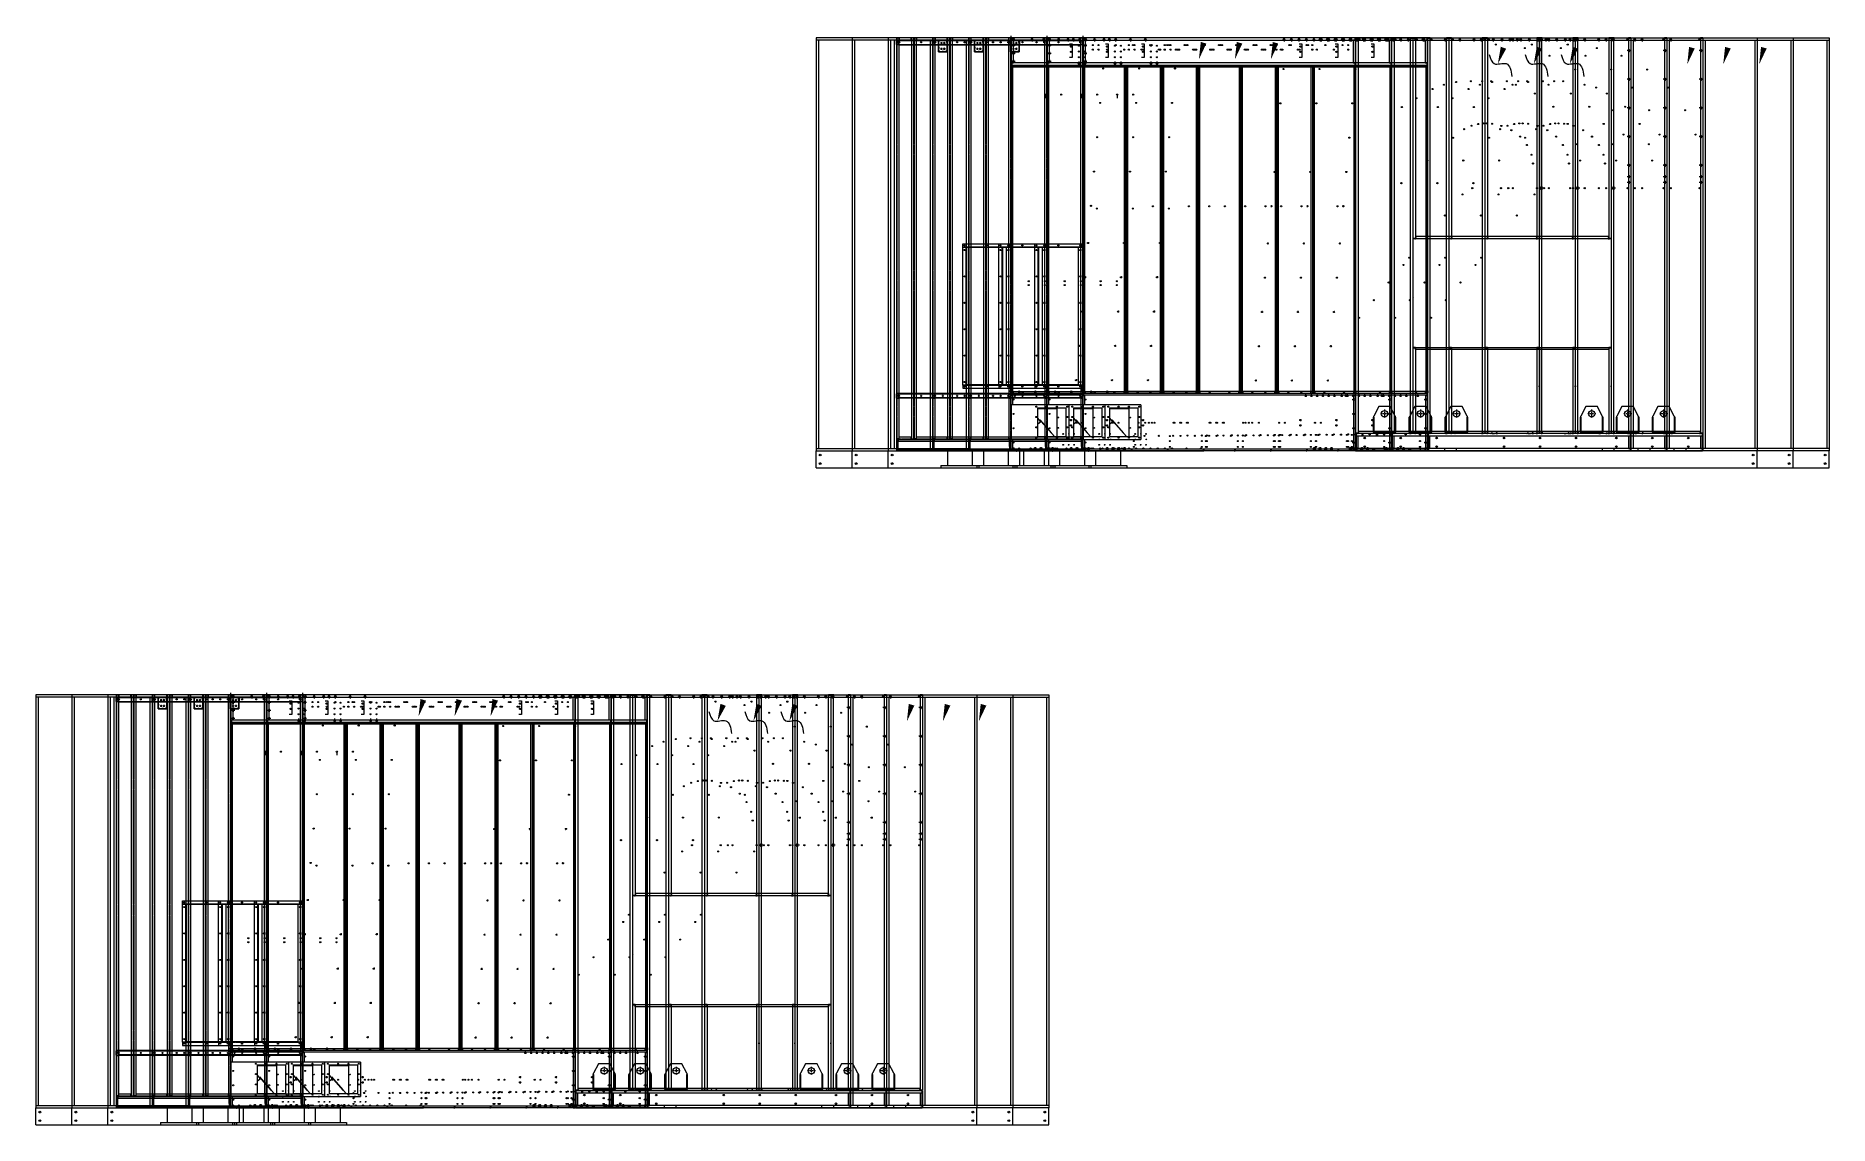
# Model space of a CAD drawing. Header units: millimetres. Extents: x -664124 to 30784, y -141094 to 22397.
# Drawn here: x -664124 to -648497, y -141094 to -131603 of the extents above.
import ezdxf

# ---------------------------------------------------------------- set-up
doc = ezdxf.new("R2010")
doc.units = ezdxf.units.MM
for name, pattern in [('DASHDOT', [18.5, 12, -3, 0.5, -3]), ('DASHED', [15, 12, -3]), ('DASHSPACE', [30, 12, -18])]:
    doc.linetypes.add(name, pattern=pattern)
doc.layers.add('냉각탑_dim', color=1, linetype='Continuous')

# ---------------------------------------------------------------- blocks, each defined once
blk = doc.blocks.new('457536')
at = {"color": 7, "lineweight": 5}
for p, q in [((114592.520962, 89152.297332), (114550.020962, 89069.297332)), ((114692.520962, 89152.297332), (114592.520962, 89152.297332)), ((114735.020962, 89069.297332), (114692.520962, 89152.297332)), ((114542.520962, 89059.297332), (114542.520962, 88929.797332)), ((114550.020962, 88922.297332), (114735.020962, 88922.297332)), ((114742.520962, 88929.797332), (114742.520962, 89059.297332))]:
    blk.add_line(p, q, dxfattribs=at)
at = {"color": 7, "linetype": 'DASHDOT', "lineweight": 5}
for p, q in [((114678.270962, 89090.297332), (114606.770962, 89090.297332)), ((114642.520962, 89126.047332), (114642.520962, 89054.547332))]:
    blk.add_line(p, q, dxfattribs=at)
at = {"color": 7, "lineweight": 5, "ltscale": 0.09375}
for p, q in [((114542.520962, 89059.297332), (114550.020962, 89059.297332)), ((114550.020962, 88929.797332), (114542.520962, 88929.797332)), ((114550.020962, 88922.297332), (114550.020962, 88929.797332)), ((114742.520962, 89059.297332), (114735.020962, 89059.297332)), ((114735.020962, 88929.797332), (114742.520962, 88929.797332)), ((114735.020962, 88922.297332), (114735.020962, 88929.797332))]:
    blk.add_line(p, q, dxfattribs=at)
at = {"color": 7, "linetype": 'DASHED', "lineweight": 5}
for p, q in [((114548.520962, 89059.297332), (114548.520962, 88929.797332)), ((114550.020962, 88928.297332), (114735.020962, 88928.297332)), ((114736.520962, 88929.797332), (114736.520962, 89059.297332))]:
    blk.add_line(p, q, dxfattribs=at)
at = {"color": 7, "lineweight": 5, "ltscale": 0.125}
for p, q in [((114550.020962, 89059.297332), (114550.020962, 89069.297332)), ((114735.020962, 89069.297332), (114735.020962, 89059.297332))]:
    blk.add_line(p, q, dxfattribs=at)
at = {"color": 7, "linetype": 'DASHED', "lineweight": 5, "ltscale": 0.075}
for p, q in [((114558.520962, 88928.297332), (114558.520962, 88922.297332)), ((114576.520962, 88928.297332), (114576.520962, 88922.297332)), ((114608.520962, 88928.297332), (114608.520962, 88922.297332)), ((114626.520962, 88928.297332), (114626.520962, 88922.297332)), ((114658.520962, 88928.297332), (114658.520962, 88922.297332)), ((114676.520962, 88928.297332), (114676.520962, 88922.297332)), ((114708.520962, 88928.297332), (114708.520962, 88922.297332)), ((114726.520962, 88928.297332), (114726.520962, 88922.297332))]:
    blk.add_line(p, q, dxfattribs=at)
at = {"color": 7, "lineweight": 5}
blk.add_circle((114642.520962, 89090.297332), 27.5, dxfattribs=at)
blk = doc.blocks.new('485689')
at = {"color": 7, "lineweight": 13, "ltscale": 0.486}
for p, q in [((183525, 30768), (183525, 30865)), ((183528, 30768), (183528, 30865)), ((184520, 30865), (184520, 30768)), ((184523, 30865), (184523, 30768))]:
    blk.add_line(p, q, dxfattribs=at)
at = {"color": 7, "lineweight": 13, "ltscale": 0.014}
for p, q in [((183528, 30865), (183525, 30865)), ((183542, 30863), (183542, 30866)), ((184507, 30863), (184507, 30866)), ((184520, 30865), (184523, 30865)), ((183528, 30768), (183525, 30768)), ((183542, 30769), (183542, 30766)), ((184507, 30769), (184507, 30766)), ((184520, 30768), (184523, 30768))]:
    blk.add_line(p, q, dxfattribs=at)
at = {"color": 7, "lineweight": 13, "ltscale": 0.004}
for p, q in [((183527, 30866), (183528, 30866)), ((184521, 30866), (184522, 30866)), ((183528, 30766), (183527, 30766)), ((184522, 30766), (184521, 30766))]:
    blk.add_line(p, q, dxfattribs=at)
at = {"color": 7, "lineweight": 13, "ltscale": 0.007}
for p, q in [((183527, 30865), (183527, 30866)), ((183528, 30866), (183528, 30865)), ((184521, 30865), (184521, 30866)), ((184522, 30865), (184522, 30866)), ((183527, 30766), (183527, 30768)), ((183528, 30766), (183528, 30768)), ((184521, 30768), (184521, 30766)), ((184522, 30766), (184522, 30768))]:
    blk.add_line(p, q, dxfattribs=at)
at = {"color": 7, "lineweight": 13, "ltscale": 0.071}
for p, q in [((183542, 30866), (183528, 30866)), ((184521, 30866), (184507, 30866)), ((183528, 30766), (183542, 30766)), ((184507, 30766), (184521, 30766))]:
    blk.add_line(p, q, dxfattribs=at)
at = {"color": 7, "lineweight": 13, "ltscale": 0.061}
for p, q in [((183540, 30865), (183528, 30865)), ((183542, 30863), (183542, 30851)), ((184507, 30851), (184507, 30863)), ((184520, 30865), (184508, 30865)), ((183528, 30768), (183540, 30768)), ((184508, 30768), (184520, 30768))]:
    blk.add_line(p, q, dxfattribs=at)
at = {"color": 7, "lineweight": 13, "ltscale": 0.008}
for p, q in [((183540, 30865), (183542, 30865)), ((183540, 30863), (183542, 30863)), ((184507, 30866), (184507, 30865)), ((184507, 30865), (184508, 30865)), ((184507, 30863), (184508, 30863)), ((183542, 30769), (183540, 30769)), ((183542, 30768), (183540, 30768)), ((184508, 30769), (184507, 30769)), ((184508, 30768), (184507, 30768)), ((184507, 30766), (184507, 30768))]:
    blk.add_line(p, q, dxfattribs=at)
at = {"color": 7, "lineweight": 13, "ltscale": 0.366205}
for p, q in [((183540, 30865), (183540, 30769)), ((184508, 30781), (184508, 30865))]:
    blk.add_line(p, q, dxfattribs=at)
at = {"color": 7, "lineweight": 13}
for p, q in [((183542, 30866), (184507, 30866)), ((183542, 30863), (184507, 30863)), ((184507, 30851), (183542, 30851)), ((184507, 30769), (183542, 30769)), ((184507, 30766), (183542, 30766))]:
    blk.add_line(p, q, dxfattribs=at)
at = {"color": 7, "lineweight": 13, "ltscale": 0.001386}
for p, q in [((183542, 30866), (183542, 30866)), ((183542, 30766), (183542, 30766))]:
    blk.add_line(p, q, dxfattribs=at)
at = {"color": 7, "lineweight": 13, "ltscale": 0.076206}
for p, q in [((183540, 30783), (183540, 30768)), ((184508, 30768), (184508, 30783))]:
    blk.add_line(p, q, dxfattribs=at)
at = {"color": 7, "lineweight": 13, "ltscale": 0.05737}
for p, q in [((183542, 30780), (183542, 30769)), ((184507, 30780), (184507, 30769))]:
    blk.add_line(p, q, dxfattribs=at)
for p, q in [((183542, 30780), (183999, 30780)), ((183999, 30780), (183999, 30769)), ((184049, 30780), (184507, 30780)), ((184049, 30780), (184049, 30769))]:
    blk.add_line(p, q)
blk = doc.blocks.new('68679')
at = {"color": 7, "lineweight": 13, "ltscale": 0.0185}
for p, q in [((182652, 34840), (182652, 34855)), ((182655, 34840), (182655, 34855)), ((182652, 33867), (182652, 33882)), ((182655, 33867), (182655, 33882))]:
    blk.add_line(p, q, dxfattribs=at)
at = {"color": 7, "lineweight": 13, "ltscale": 0.02275}
for p, q in [((182655, 34837), (182655, 34855)), ((182655, 33867), (182655, 33885))]:
    blk.add_line(p, q, dxfattribs=at)
at = {"color": 7, "lineweight": 13, "ltscale": 0.042}
for p, q in [((182688, 34855), (182655, 34855)), ((182655, 33867), (182688, 33867))]:
    blk.add_line(p, q, dxfattribs=at)
at = {"color": 7, "lineweight": 13, "ltscale": 0.041987}
blk.add_line((182655, 34855), (182688, 34855), dxfattribs=at)
at = {"color": 7, "lineweight": 13, "ltscale": 0.0395}
for p, q in [((182657, 34860), (182688, 34860)), ((182688, 34857), (182657, 34857)), ((182688, 33865), (182657, 33865)), ((182657, 33862), (182688, 33862))]:
    blk.add_line(p, q, dxfattribs=at)
at = {"color": 7, "lineweight": 13, "ltscale": 0.004497}
for p, q in [((182692, 34857), (182688, 34857)), ((182692, 33865), (182688, 33865))]:
    blk.add_line(p, q, dxfattribs=at)
at = {"color": 7, "lineweight": 13, "ltscale": 0.00225}
for p, q in [((182688, 34857), (182688, 34855)), ((182688, 34855), (182688, 34857)), ((182688, 33867), (182688, 33865)), ((182688, 33865), (182688, 33867))]:
    blk.add_line(p, q, dxfattribs=at)
at = {"color": 7, "lineweight": 13}
for p, q in [((182688, 34855), (182688, 33867)), ((182694, 34855), (182694, 33867)), ((182652, 34837), (182652, 33885)), ((182652, 34837), (182652, 33885)), ((182657, 34837), (182657, 33885))]:
    blk.add_line(p, q, dxfattribs=at)
at = {"color": 7, "lineweight": 13, "ltscale": 0.0022}
for p, q in [((182691, 34857), (182693, 34858)), ((182691, 33865), (182693, 33864))]:
    blk.add_line(p, q, dxfattribs=at)
at = {"color": 7, "lineweight": 13, "ltscale": 0.004}
for p, q in [((182655, 34840), (182652, 34840)), ((182655, 34837), (182652, 34837)), ((182652, 33882), (182655, 33882))]:
    blk.add_line(p, q, dxfattribs=at)
at = {"color": 7, "lineweight": 13, "ltscale": 0.003999}
blk.add_line((182652, 34837), (182655, 34837), dxfattribs=at)
at = {"color": 7, "lineweight": 13, "ltscale": 0.003997}
blk.add_line((182655, 34837), (182655, 34840), dxfattribs=at)
at = {"color": 7, "lineweight": 13, "ltscale": 0.0025}
for p, q in [((182657, 34837), (182655, 34837)), ((182655, 33885), (182657, 33885))]:
    blk.add_line(p, q, dxfattribs=at)
at = {"color": 7, "lineweight": 13, "ltscale": 0.0065}
blk.add_line((182652, 33885), (182657, 33885), dxfattribs=at)
at = {"color": 7, "lineweight": 13, "ltscale": 0.004003}
blk.add_line((182655, 33882), (182655, 33885), dxfattribs=at)
at = {"color": 7, "lineweight": 13}
for centre in [(182673, 34836), (182673, 34646), (182673, 34456), (182673, 34266), (182673, 34076), (182673, 33886)]:
    blk.add_circle(centre, 3, dxfattribs=at)
for centre, radius, start, end in [((182657, 34855), 5.2, 90, 180), ((182657, 34855), 2, 90, 174.2609), ((182688, 34855), 5.2, 0, 90), ((182657, 33867), 5.2, 180, 270), ((182657, 33867), 2, 185.7392, 270), ((182688, 33867), 5.2, 270, 0)]:
    blk.add_arc(centre, radius, start, end, dxfattribs=at)
for points in [[(182694, 34855), (182694, 34855), (182693, 34856), (182693, 34856), (182693, 34856), (182692, 34857), (182692, 34857), (182692, 34857), (182692, 34857)], [(182694, 33867), (182694, 33867), (182693, 33867), (182693, 33866), (182693, 33866), (182692, 33866), (182692, 33866), (182692, 33865), (182692, 33865)]]:
    blk.add_open_spline(points, degree=5, knots=[0, 0, 0, 0, 0, 0, 6.191357, 6.191357, 6.191357, 7.828222, 7.828222, 7.828222, 7.828222, 7.828222, 7.828222], dxfattribs=at)
blk = doc.blocks.new('3425346')
at = {"color": 7, "lineweight": 13}
for p, q in [((155017, 41125), (155427, 41125)), ((155017, 41095), (155427, 41095))]:
    blk.add_line(p, q, dxfattribs=at)
at = {"color": 7, "lineweight": 13, "ltscale": 0.035}
for p, q in [((155017, 41122), (155017, 41125)), ((155427, 41122), (155427, 41125))]:
    blk.add_line(p, q, dxfattribs=at)
at = {"color": 7, "linetype": 'DASHED', "lineweight": 13}
blk.add_line((155017, 41123), (155427, 41123), dxfattribs=at)
at = {"color": 7, "lineweight": 13, "ltscale": 0.34}
for p, q in [((155017, 41122), (155017, 41095)), ((155427, 41095), (155427, 41122))]:
    blk.add_line(p, q, dxfattribs=at)
at = {"color": 7, "lineweight": 13}
blk.add_lwpolyline([(155416, 41115), (155414, 41112), (155418, 41114)], dxfattribs=at)
for centre in [(155032, 41110), (155222, 41110), (155412, 41110)]:
    blk.add_circle(centre, 3, dxfattribs=at)
blk = doc.blocks.new('235465')
at = {"color": 7, "lineweight": 13}
for p, q in [((158477, 41707), (159677, 41707)), ((159677, 41677), (158477, 41677))]:
    blk.add_line(p, q, dxfattribs=at)
at = {"color": 7, "lineweight": 13, "ltscale": 0.014}
for p, q in [((158477, 41704), (158477, 41707)), ((159677, 41704), (159677, 41707))]:
    blk.add_line(p, q, dxfattribs=at)
at = {"color": 7, "linetype": 'DASHED', "lineweight": 13}
blk.add_line((158477, 41705), (159677, 41705), dxfattribs=at)
at = {"color": 7, "lineweight": 13, "ltscale": 0.136}
for p, q in [((158477, 41704), (158477, 41677)), ((159677, 41677), (159677, 41704))]:
    blk.add_line(p, q, dxfattribs=at)
at = {"color": 7, "linetype": 'DASHED', "lineweight": 13, "ltscale": 0.008}
for p, q in [((159002, 41707), (159002, 41705)), ((159152, 41707), (159152, 41705))]:
    blk.add_line(p, q, dxfattribs=at)
at = {"color": 7, "lineweight": 13}
blk.add_lwpolyline([(159657, 41704), (159653, 41694), (159661, 41701)], dxfattribs=at)
for centre in [(158502, 41692), (158732, 41692), (158962, 41692), (159192, 41692), (159422, 41692), (159652, 41692)]:
    blk.add_circle(centre, 3, dxfattribs=at)
blk = doc.blocks.new('5679796')
at = {"color": 7, "lineweight": 13, "ltscale": 0.027667}
for p, q in [((165482, 14310), (165482, 14327)), ((165484, 14310), (165484, 14327)), ((165482, 13336), (165482, 13352)), ((165484, 13336), (165484, 13352))]:
    blk.add_line(p, q, dxfattribs=at)
at = {"color": 7, "lineweight": 13, "ltscale": 0.003333}
for p, q in [((165484, 14310), (165482, 14310)), ((165482, 14308), (165484, 14308)), ((165484, 14308), (165482, 14308)), ((165484, 13352), (165482, 13352))]:
    blk.add_line(p, q, dxfattribs=at)
at = {"color": 7, "lineweight": 13}
for p, q in [((165482, 14308), (165482, 13966)), ((165482, 14308), (165482, 13966)), ((165485, 14308), (165485, 13966)), ((165520, 14328), (165520, 13966)), ((165524, 14327), (165524, 13336)), ((165482, 13887), (165482, 13354)), ((165482, 13887), (165482, 13354)), ((165485, 13887), (165485, 13354)), ((165520, 13887), (165520, 13335))]:
    blk.add_line(p, q, dxfattribs=at)
at = {"color": 7, "lineweight": 13, "ltscale": 0.061}
for p, q in [((165520, 14328), (165484, 14328)), ((165484, 13335), (165520, 13335))]:
    blk.add_line(p, q, dxfattribs=at)
at = {"color": 7, "lineweight": 13, "ltscale": 0.031833}
for p, q in [((165484, 14308), (165484, 14328)), ((165484, 13335), (165484, 13354))]:
    blk.add_line(p, q, dxfattribs=at)
at = {"color": 7, "lineweight": 13, "ltscale": 0.060846}
blk.add_line((165484, 14328), (165520, 14328), dxfattribs=at)
at = {"color": 7, "lineweight": 13, "ltscale": 0.003329}
blk.add_line((165484, 14308), (165484, 14310), dxfattribs=at)
at = {"color": 7, "lineweight": 13, "ltscale": 0.002333}
for p, q in [((165485, 14308), (165484, 14308)), ((165484, 13354), (165485, 13354))]:
    blk.add_line(p, q, dxfattribs=at)
at = {"color": 7, "lineweight": 13, "ltscale": 0.058667}
for p, q in [((165485, 14330), (165520, 14330)), ((165520, 14328), (165485, 14328)), ((165520, 13334), (165485, 13334)), ((165485, 13332), (165520, 13332))]:
    blk.add_line(p, q, dxfattribs=at)
at = {"color": 7, "lineweight": 13, "ltscale": 0.004007}
for p, q in [((165523, 14328), (165520, 14328)), ((165523, 13334), (165520, 13334))]:
    blk.add_line(p, q, dxfattribs=at)
at = {"color": 7, "lineweight": 13, "ltscale": 0.0015}
for p, q in [((165520, 14328), (165520, 14328)), ((165520, 14328), (165520, 14328)), ((165520, 13335), (165520, 13334)), ((165520, 13334), (165520, 13335))]:
    blk.add_line(p, q, dxfattribs=at)
at = {"color": 7, "lineweight": 13, "ltscale": 0.001795}
for p, q in [((165522, 14328), (165523, 14329)), ((165522, 13334), (165523, 13334))]:
    blk.add_line(p, q, dxfattribs=at)
for p, q in [((165482, 13966), (165524, 13966)), ((165522, 13887), (165522, 13966)), ((165482, 13887), (165524, 13887))]:
    blk.add_line(p, q)
at = {"color": 7, "lineweight": 13, "ltscale": 0.005667}
blk.add_line((165482, 13354), (165485, 13354), dxfattribs=at)
at = {"color": 7, "lineweight": 13, "ltscale": 0.003337}
blk.add_line((165484, 13352), (165484, 13354), dxfattribs=at)
at = {"color": 7, "lineweight": 13}
for centre in [(165504, 14306), (165504, 14116), (165504, 13736), (165504, 13546), (165504, 13356)]:
    blk.add_circle(centre, 3, dxfattribs=at)
for centre, radius, start, end in [((165485, 14327), 3.4, 90, 180), ((165485, 14327), 1.4, 90, 159.0752), ((165520, 14327), 3.4, 0, 90), ((165485, 13336), 3.4, 180, 270), ((165485, 13336), 1.4, 200.9249, 270), ((165520, 13336), 3.4, 270, 0)]:
    blk.add_arc(centre, radius, start, end, dxfattribs=at)
for points in [[(165524, 14327), (165524, 14327), (165523, 14328), (165523, 14328), (165523, 14328), (165523, 14328), (165523, 14328), (165523, 14328), (165523, 14328)], [(165524, 13336), (165524, 13336), (165523, 13335), (165523, 13335), (165523, 13335), (165523, 13335), (165523, 13334), (165523, 13334), (165523, 13334)]]:
    blk.add_open_spline(points, degree=5, knots=[0, 0, 0, 0, 0, 0, 4.583204, 4.583204, 4.583204, 5.126781, 5.126781, 5.126781, 5.126781, 5.126781, 5.126781], dxfattribs=at)
blk = doc.blocks.new('568596')
at = {"color": 7, "lineweight": 13, "ltscale": 0.00166}
for p, q in [((169551, 17463), (169550, 17463)), ((173047, 17463), (173048, 17463)), ((169551, 16621), (169550, 16621)), ((173047, 16621), (173048, 16621))]:
    blk.add_line(p, q, dxfattribs=at)
at = {"color": 7, "lineweight": 13, "ltscale": 0.0015}
for p, q in [((169550, 17463), (169550, 17462)), ((173048, 17462), (173048, 17463)), ((169550, 16622), (169550, 16621)), ((173048, 16621), (173048, 16622))]:
    blk.add_line(p, q, dxfattribs=at)
at = {"color": 7, "lineweight": 13}
for p, q in [((169550, 17463), (169550, 16622)), ((169550, 17462), (169550, 17436)), ((173046, 17465), (169552, 17465)), ((173048, 16622), (173048, 17463)), ((173048, 17443), (173048, 17462)), ((170023, 17009), (171223, 17009)), ((169552, 16619), (173046, 16619))]:
    blk.add_line(p, q, dxfattribs=at)
at = {"color": 7, "linetype": 'DASHED', "lineweight": 13, "ltscale": 0.003333}
for p, q in [((169552, 17462), (169550, 17462)), ((169550, 17445), (169552, 17445)), ((169550, 17443), (169552, 17443)), ((169550, 17436), (169552, 17436)), ((169550, 17407), (169552, 17407)), ((169550, 17398), (169552, 17398)), ((169645, 17465), (169645, 17463)), ((169651, 17465), (169651, 17463)), ((169845, 17465), (169845, 17463)), ((169851, 17465), (169851, 17463)), ((173015, 17465), (173015, 17463)), ((173021, 17465), (173021, 17463)), ((173048, 17462), (173046, 17462)), ((173048, 17443), (173046, 17443)), ((169550, 17217), (169552, 17217)), ((169550, 17208), (169552, 17208)), ((169550, 17027), (169552, 17027)), ((169550, 17018), (169552, 17018)), ((169550, 16837), (169552, 16837)), ((169550, 16828), (169552, 16828)), ((173048, 16728), (173046, 16728)), ((169550, 16647), (169552, 16647)), ((169550, 16641), (169552, 16641)), ((169550, 16638), (169552, 16638)), ((169552, 16622), (169550, 16622)), ((169645, 16621), (169645, 16619)), ((169651, 16621), (169651, 16619)), ((169845, 16621), (169845, 16619)), ((169851, 16621), (169851, 16619)), ((170045, 16621), (170045, 16619)), ((170051, 16621), (170051, 16619)), ((170245, 16621), (170245, 16619)), ((170251, 16621), (170251, 16619)), ((170445, 16621), (170445, 16619)), ((170451, 16621), (170451, 16619)), ((170645, 16621), (170645, 16619)), ((170651, 16621), (170651, 16619)), ((170845, 16621), (170845, 16619)), ((170851, 16621), (170851, 16619)), ((171045, 16621), (171045, 16619)), ((171051, 16621), (171051, 16619)), ((171245, 16621), (171245, 16619)), ((171251, 16621), (171251, 16619)), ((171445, 16621), (171445, 16619)), ((171451, 16621), (171451, 16619)), ((171645, 16621), (171645, 16619)), ((171651, 16621), (171651, 16619)), ((171845, 16621), (171845, 16619)), ((171851, 16621), (171851, 16619)), ((172045, 16621), (172045, 16619)), ((172051, 16621), (172051, 16619)), ((172245, 16621), (172245, 16619)), ((172251, 16621), (172251, 16619)), ((172445, 16621), (172445, 16619)), ((172451, 16621), (172451, 16619)), ((172645, 16621), (172645, 16619)), ((172651, 16621), (172651, 16619)), ((172845, 16621), (172845, 16619)), ((172851, 16621), (172851, 16619)), ((173015, 16621), (173015, 16619)), ((173021, 16621), (173021, 16619)), ((173048, 16710), (173046, 16710)), ((173048, 16641), (173046, 16641)), ((173048, 16622), (173046, 16622))]:
    blk.add_line(p, q, dxfattribs=at)
at = {"color": 7, "lineweight": 13, "ltscale": 0.001174}
for p, q in [((169551, 17463), (169552, 17463)), ((173047, 17463), (173046, 17463)), ((169551, 16621), (169552, 16621)), ((173047, 16621), (173046, 16621))]:
    blk.add_line(p, q, dxfattribs=at)
at = {"color": 7, "lineweight": 13, "ltscale": 0.002252}
for p, q in [((169552, 17465), (169552, 17464)), ((173046, 17465), (173046, 17464)), ((169552, 16619), (169552, 16620)), ((173046, 16619), (173046, 16620))]:
    blk.add_line(p, q, dxfattribs=at)
at = {"color": 7, "linetype": 'DASHED', "lineweight": 13}
for p, q in [((169552, 17465), (169552, 16622)), ((173046, 17463), (169552, 17463)), ((169552, 17462), (169552, 17436)), ((170045, 17465), (170045, 17463)), ((170051, 17465), (170051, 17463)), ((170245, 17465), (170245, 17463)), ((170251, 17465), (170251, 17463)), ((170445, 17465), (170445, 17463)), ((170451, 17465), (170451, 17463)), ((170645, 17465), (170645, 17463)), ((170651, 17465), (170651, 17463)), ((170845, 17465), (170845, 17463)), ((170851, 17465), (170851, 17463)), ((171045, 17465), (171045, 17463)), ((171051, 17465), (171051, 17463)), ((171245, 17465), (171245, 17463)), ((171251, 17465), (171251, 17463)), ((171445, 17465), (171445, 17463)), ((171451, 17465), (171451, 17463)), ((171645, 17465), (171645, 17463)), ((171651, 17465), (171651, 17463)), ((171845, 17465), (171845, 17463)), ((171851, 17465), (171851, 17463)), ((172045, 17465), (172045, 17463)), ((172051, 17465), (172051, 17463)), ((172245, 17465), (172245, 17463)), ((172251, 17465), (172251, 17463)), ((172445, 17465), (172445, 17463)), ((172451, 17465), (172451, 17463)), ((172645, 17465), (172645, 17463)), ((172651, 17465), (172651, 17463)), ((172845, 17465), (172845, 17463)), ((172851, 17465), (172851, 17463)), ((173046, 16622), (173046, 17465)), ((173046, 17443), (173046, 17462)), ((169552, 16621), (173046, 16621))]:
    blk.add_line(p, q, dxfattribs=at)
at = {"color": 7, "lineweight": 13, "ltscale": 0.002009}
for p, q in [((169552, 17462), (169552, 17464)), ((173046, 17462), (173046, 17464)), ((169552, 16621), (169552, 16620)), ((173046, 16621), (173046, 16620))]:
    blk.add_line(p, q, dxfattribs=at)
at = {"color": 7, "linetype": 'DASHED', "lineweight": 13, "ltscale": 0.001183}
for p, q in [((169552, 17463), (169552, 17463)), ((173046, 17463), (173045, 17463)), ((169552, 16621), (169552, 16621)), ((173046, 16621), (173045, 16621))]:
    blk.add_line(p, q, dxfattribs=at)
at = {"color": 7, "linetype": 'DASHED', "lineweight": 13, "ltscale": 0.0015}
for p, q in [((169552, 17463), (169552, 17462)), ((173046, 17462), (173046, 17463)), ((169552, 16622), (169552, 16621)), ((173046, 16621), (173046, 16622))]:
    blk.add_line(p, q, dxfattribs=at)
at = {"color": 7, "linetype": 'DASHED', "lineweight": 13, "ltscale": 0.027667}
for p, q in [((169552, 17445), (169552, 17462)), ((173046, 17462), (173046, 17445)), ((169552, 16622), (169552, 16639)), ((173046, 16639), (173046, 16622))]:
    blk.add_line(p, q, dxfattribs=at)
at = {"color": 7, "linetype": 'DASHED', "lineweight": 13, "ltscale": 0.001406}
for p, q in [((169552, 17462), (169552, 17462)), ((173046, 17462), (173046, 17462)), ((169552, 16621), (169552, 16622)), ((173046, 16621), (173046, 16622))]:
    blk.add_line(p, q, dxfattribs=at)
at = {"color": 7, "lineweight": 13, "ltscale": 0.058667}
for p, q in [((173046, 17445), (169552, 17445)), ((169553, 17443), (169570, 17443)), ((169570, 17445), (169570, 16641)), ((173028, 16641), (173028, 17445)), ((173046, 17443), (173028, 17443)), ((170023, 16659), (170023, 17009)), ((171223, 16659), (171223, 17009)), ((169570, 16641), (169552, 16641)), ((169918, 16639), (169552, 16639)), ((169999, 16639), (169936, 16639)), ((170017, 16639), (170039, 16639)), ((170023, 16659), (171223, 16659)), ((170057, 16639), (170269, 16639)), ((170287, 16639), (170499, 16639)), ((170517, 16639), (170729, 16639)), ((170747, 16639), (170959, 16639)), ((170977, 16639), (171189, 16639)), ((171207, 16639), (171229, 16639)), ((171247, 16639), (172999, 16639)), ((173017, 16639), (173046, 16639)), ((173046, 16641), (173028, 16641))]:
    blk.add_line(p, q, dxfattribs=at)
at = {"color": 7, "linetype": 'DASHED', "lineweight": 13, "ltscale": 0.002333}
for p, q in [((169552, 17443), (169553, 17443)), ((173046, 17443), (173045, 17443)), ((173046, 16641), (173045, 16641))]:
    blk.add_line(p, q, dxfattribs=at)
at = {"color": 7, "lineweight": 13, "ltscale": 0.058667}
for centre in [(169927, 17403), (173008, 17403), (173008, 17023), (173008, 16833), (169927, 16643), (170008, 16644), (170048, 16644), (170278, 16644), (170508, 16644), (170738, 16644), (170968, 16644), (171198, 16644), (171238, 16644), (173008, 16643)]:
    blk.add_circle(centre, 4.5, dxfattribs=at)
at = {"color": 7, "lineweight": 13}
for centre in [(169927, 17213), (169927, 17023), (170008, 17024), (170048, 17024), (170278, 17024), (170508, 17024), (170738, 17024), (170968, 17024), (171198, 17024), (171238, 17024), (169927, 16833), (170008, 16834), (171238, 16834)]:
    blk.add_circle(centre, 4.5, dxfattribs=at)
for centre in [(172951, 17225), (172951, 17200), (173001, 17225), (173001, 17200)]:
    blk.add_circle(centre, 4.5)
at = {"color": 7, "lineweight": 13, "ltscale": 0.058667}
for centre, start, end in [((169927, 16643), 203.5779, 336.4221), ((170008, 16644), 209.9997, 330.0003), ((170048, 16644), 209.9997, 330.0003), ((170278, 16644), 209.9997, 330.0003), ((170508, 16644), 209.9997, 330.0003), ((170738, 16644), 209.9997, 330.0003), ((170968, 16644), 209.9997, 330.0003), ((171198, 16644), 209.9997, 330.0003), ((171238, 16644), 209.9997, 330.0003), ((173008, 16643), 203.5782, 336.4218)]:
    blk.add_arc(centre, 10, start, end, dxfattribs=at)
at = {"color": 7, "lineweight": 13}
for points in [[(169553, 17462), (169553, 17462), (169552, 17462), (169552, 17462), (169551, 17463), (169551, 17463)], [(169553, 17462), (169553, 17462), (169553, 17462), (169552, 17463), (169552, 17463), (169552, 17464)], [(173045, 17462), (173045, 17462), (173045, 17462), (173046, 17463), (173046, 17463), (173046, 17464)], [(173045, 17462), (173045, 17462), (173046, 17462), (173046, 17462), (173047, 17463), (173047, 17463)], [(169553, 16622), (169553, 16622), (169552, 16622), (169552, 16622), (169551, 16621), (169551, 16621)], [(169553, 16622), (169553, 16622), (169553, 16621), (169552, 16621), (169552, 16621), (169552, 16620)], [(173045, 16622), (173045, 16622), (173046, 16622), (173046, 16622), (173047, 16621), (173047, 16621)], [(173045, 16622), (173045, 16622), (173045, 16621), (173046, 16621), (173046, 16621), (173046, 16620)]]:
    blk.add_open_spline(points, degree=5, dxfattribs=at)
at = {"color": 7, "linetype": 'DASHED', "lineweight": 13}
for points in [[(169553, 17462), (169553, 17462), (169553, 17462), (169553, 17462), (169552, 17463), (169552, 17463)], [(169553, 17462), (169553, 17462), (169553, 17462), (169552, 17462), (169552, 17462), (169552, 17462)], [(173045, 17462), (173045, 17462), (173045, 17462), (173045, 17462), (173045, 17463), (173045, 17463)], [(173045, 17462), (173045, 17462), (173045, 17462), (173046, 17462), (173046, 17462), (173046, 17462)], [(169553, 16622), (169553, 16622), (169553, 16622), (169552, 16622), (169552, 16622), (169552, 16621)], [(169553, 16622), (169553, 16622), (169553, 16622), (169553, 16621), (169552, 16621), (169552, 16621)], [(173045, 16622), (173045, 16622), (173045, 16622), (173045, 16621), (173045, 16621), (173045, 16621)], [(173045, 16622), (173045, 16622), (173045, 16622), (173046, 16622), (173046, 16622), (173046, 16621)]]:
    blk.add_open_spline(points, degree=5, dxfattribs=at)
blk = doc.blocks.new('769475')
for p, q in [((158714, 15280), (158714, 15180)), ((158789, 15280), (158714, 15280)), ((158714, 15180), (158789, 15180)), ((158789, 15180), (158789, 15280))]:
    blk.add_line(p, q)
at = {"color": 5, "linetype": 'DASHSPACE'}
for p, q in [((158785, 15277), (158714, 15277)), ((158714, 15183), (158789, 15183)), ((158717, 15280), (158717, 15180)), ((158785, 15260), (158785, 15277)), ((158785, 15260), (158789, 15260)), ((158785, 15180), (158785, 15200)), ((158785, 15200), (158789, 15200))]:
    blk.add_line(p, q, dxfattribs=at)
for centre in [(158739, 15255), (158739, 15205), (158764, 15255), (158764, 15205)]:
    blk.add_circle(centre, 3)
blk = doc.blocks.new('1')
at = {"lineweight": 20}
for p, q in [((11474, 12785), (9770, 12785)), ((9770, 12785), (9770, 9185)), ((10470, 12765), (9770, 12765)), ((9790, 12765), (9790, 9205)), ((10470, 12785), (10470, 9185)), ((11470, 12781), (11470, 12801)), ((16867, 12785), (17970, 12785)), ((16870, 12781), (16870, 12785)), ((16870, 12765), (17970, 12765)), ((17950, 12765), (17950, 9205)), ((17970, 12785), (17970, 9185)), ((9770, 9205), (10470, 9205)), ((9770, 9185), (10470, 9185)), ((10470, 9185), (11470, 9185)), ((11470, 9185), (11470, 9188)), ((11470, 9185), (11474, 9185)), ((16870, 9185), (11970, 9185)), ((17970, 9205), (16870, 9205)), ((17970, 9185), (16870, 9185)), ((9770, 9037), (17970, 9037))]:
    blk.add_line(p, q, dxfattribs=at)
at = {"color": 7, "lineweight": 20}
for p, q in [((10450, 12765), (10450, 9205)), ((10470, 12783), (10470, 9289)), ((10618, 12785), (10473, 12785)), ((10620, 12783), (10620, 9289)), ((11470, 12763), (11470, 12567)), ((14467, 12785), (11474, 12785)), ((11490, 12728), (11490, 12755)), ((11490, 12658), (11490, 12708)), ((11501, 12765), (11641, 12765)), ((11661, 12765), (11742, 12765)), ((11762, 12765), (11872, 12765)), ((11892, 12765), (12002, 12765)), ((11979, 12733), (12002, 12733)), ((12002, 12733), (12002, 12612)), ((12022, 12765), (13837, 12765)), ((13857, 12765), (13902, 12765)), ((13922, 12765), (13967, 12765)), ((13979, 12733), (14002, 12733)), ((13987, 12765), (14032, 12765)), ((14002, 12733), (14002, 12612)), ((14052, 12765), (14097, 12765)), ((14117, 12765), (14162, 12765)), ((14182, 12765), (14227, 12765)), ((14247, 12765), (14292, 12765)), ((14312, 12765), (14357, 12765)), ((14377, 12765), (14422, 12765)), ((14442, 12765), (14467, 12765)), ((14450, 12763), (14450, 12567)), ((14470, 12567), (14470, 12763)), ((14472, 9340), (14472, 12781)), ((14492, 12781), (14492, 9340)), ((14494, 12785), (14948, 12785)), ((14512, 12765), (14742, 12765)), ((14762, 12765), (14948, 12765)), ((14950, 9340), (14950, 12781)), ((14970, 12781), (14970, 9340)), ((14972, 11036), (14972, 12781)), ((14992, 12781), (14992, 11036)), ((14994, 12785), (16050, 12785)), ((15012, 12765), (15242, 12765)), ((15262, 12765), (15492, 12765)), ((15512, 12765), (15586, 12765)), ((15606, 12765), (15661, 12765)), ((15681, 12765), (15736, 12765)), ((15756, 12765), (15830, 12765)), ((15850, 12765), (16050, 12765)), ((16052, 11036), (16052, 12781)), ((16072, 12781), (16072, 11036)), ((16074, 9340), (16074, 12781)), ((16094, 11486), (16094, 12757)), ((16096, 12785), (16848, 12785)), ((16099, 12765), (16330, 12765)), ((16350, 12765), (16580, 12765)), ((16600, 12765), (16831, 12765)), ((16850, 12781), (16850, 12683)), ((16850, 12663), (16850, 12433)), ((16870, 12781), (16870, 9340)), ((16890, 12765), (16890, 9205)), ((11470, 12540), (11470, 9690)), ((12050, 12565), (11474, 12565)), ((11474, 12545), (14467, 12545)), ((11485, 9690), (11485, 12540)), ((11487, 12543), (12453, 12543)), ((12453, 12528), (11487, 12528)), ((11490, 12588), (11490, 12638)), ((12002, 12612), (11979, 12612)), ((12102, 12565), (12070, 12565)), ((14467, 12565), (12122, 12565)), ((12454, 12540), (12454, 9690)), ((12469, 9690), (12469, 12540)), ((12471, 12540), (12471, 9690)), ((12486, 9690), (12486, 12540)), ((12487, 12543), (13453, 12543)), ((13453, 12528), (12487, 12528)), ((13455, 12540), (13455, 9690)), ((13470, 9690), (13470, 12540)), ((13471, 12540), (13471, 9690)), ((13486, 9690), (13486, 12540)), ((13488, 12543), (14454, 12543)), ((14454, 12528), (13488, 12528)), ((14002, 12612), (13979, 12612)), ((14455, 12540), (14455, 9690)), ((14470, 9690), (14470, 12540)), ((16850, 12413), (16850, 12183)), ((16850, 12163), (16850, 11933)), ((16850, 11913), (16850, 11683)), ((16850, 11663), (16850, 11584)), ((16094, 9340), (16094, 11462)), ((16850, 11564), (16850, 11534)), ((16850, 11514), (16850, 9340)), ((16052, 11053), (14994, 11053)), ((16057, 11033), (15001, 11033)), ((14972, 9340), (14972, 10083)), ((14992, 10083), (14992, 9340)), ((14994, 10087), (16050, 10087)), ((16050, 10067), (14994, 10067)), ((16052, 9340), (16052, 10083)), ((16072, 10083), (16072, 9340)), ((11464, 9698), (11468, 9748)), ((11466, 9698), (11470, 9748)), ((11487, 9702), (11530, 9702)), ((11550, 9702), (11670, 9702)), ((11690, 9702), (12453, 9702)), ((13453, 9702), (12487, 9702)), ((14454, 9702), (13488, 9702)), ((11470, 9188), (11470, 9668)), ((11473, 9285), (11473, 9585)), ((11973, 9585), (11473, 9585)), ((14467, 9685), (11474, 9685)), ((14029, 9670), (11474, 9670)), ((11485, 9641), (11485, 9668)), ((11485, 9585), (11485, 9623)), ((11487, 9687), (11564, 9687)), ((11577, 9687), (12363, 9687)), ((11698, 9560), (11948, 9560)), ((11698, 9560), (11698, 9310)), ((11698, 9555), (11870, 9555)), ((11870, 9310), (11870, 9555)), ((11948, 9310), (11948, 9560)), ((11973, 9585), (11973, 9285)), ((12376, 9687), (12453, 9687)), ((12487, 9687), (12564, 9687)), ((12578, 9687), (13363, 9687)), ((13377, 9687), (13453, 9687)), ((13488, 9687), (13565, 9687)), ((13578, 9687), (14364, 9687)), ((14079, 9670), (14043, 9670)), ((14129, 9670), (14093, 9670)), ((14179, 9670), (14143, 9670)), ((14229, 9670), (14193, 9670)), ((14279, 9670), (14243, 9670)), ((14379, 9670), (14293, 9670)), ((14377, 9687), (14454, 9687)), ((14467, 9670), (14393, 9670)), ((14455, 9641), (14455, 9668)), ((14455, 9516), (14455, 9623)), ((14470, 9188), (14470, 9668)), ((11698, 9471), (11726, 9438)), ((11727, 9439), (11702, 9417)), ((11820, 9341), (11721, 9454)), ((11821, 9342), (11722, 9455)), ((11846, 9310), (11730, 9442)), ((14455, 9391), (14455, 9498)), ((10473, 9287), (10618, 9287)), ((11451, 9289), (11451, 9223)), ((11473, 9285), (11973, 9285)), ((11485, 9216), (11485, 9248)), ((11698, 9310), (11948, 9310)), ((14455, 9266), (14455, 9373)), ((14455, 9216), (14455, 9248)), ((14472, 9315), (16870, 9315)), ((14472, 9207), (14472, 9313)), ((14476, 9313), (14476, 9207)), ((16866, 9335), (14477, 9335)), ((14477, 9315), (16866, 9315)), ((14492, 9207), (14492, 9313)), ((14494, 9357), (14948, 9357)), ((14941, 9337), (14501, 9337)), ((15662, 9337), (14512, 9337)), ((14994, 9357), (16050, 9357)), ((15337, 9337), (15001, 9337)), ((15693, 9337), (15351, 9337)), ((16830, 9337), (15680, 9337)), ((16043, 9337), (15707, 9337)), ((16096, 9357), (16848, 9357)), ((16339, 9337), (16103, 9337)), ((16591, 9337), (16353, 9337)), ((16841, 9337), (16605, 9337)), ((16850, 9313), (16850, 9207)), ((16867, 9207), (16867, 9313)), ((16870, 9313), (16870, 9207)), ((16870, 9207), (16870, 9313)), ((10914, 9185), (10914, 9057)), ((11130, 9185), (11130, 9057)), ((11614, 9185), (11487, 9185)), ((11667, 9200), (11497, 9200)), ((12507, 9183), (11520, 9183)), ((11577, 9183), (11577, 9057)), ((12514, 9185), (11627, 9185)), ((11717, 9200), (11692, 9200)), ((11767, 9200), (11742, 9200)), ((11817, 9200), (11792, 9200)), ((11794, 9183), (11794, 9057)), ((14099, 9200), (11842, 9200)), ((13414, 9185), (12527, 9185)), ((14314, 9185), (13427, 9185)), ((14149, 9200), (14124, 9200)), ((14199, 9200), (14174, 9200)), ((14249, 9200), (14224, 9200)), ((14443, 9200), (14274, 9200)), ((14453, 9185), (14327, 9185)), ((14621, 9205), (14472, 9205)), ((16870, 9185), (14472, 9185)), ((16866, 9205), (14477, 9205)), ((14477, 9185), (16866, 9185)), ((16621, 9205), (14721, 9205)), ((16870, 9205), (16721, 9205)), ((10857, 9057), (11187, 9057)), ((10857, 9057), (10857, 9035)), ((11187, 9035), (10857, 9035)), ((11187, 9057), (11187, 9035)), ((11520, 9057), (11850, 9057)), ((11520, 9057), (11520, 9035)), ((11850, 9035), (11520, 9035)), ((11850, 9057), (11850, 9035))]:
    blk.add_line(p, q, dxfattribs=at)
at = {"color": 7, "lineweight": 20, "ltscale": 0.002252}
for p, q in [((10470, 12783), (10472, 12783)), ((10620, 12783), (10619, 12783)), ((10470, 9289), (10472, 9289)), ((10620, 9289), (10619, 9289))]:
    blk.add_line(p, q, dxfattribs=at)
at = {"color": 7, "linetype": 'DASHED', "lineweight": 20, "ltscale": 0.003333}
for p, q in [((10470, 12758), (10472, 12758)), ((10470, 12752), (10472, 12752)), ((10473, 12785), (10473, 12783)), ((10492, 12785), (10492, 12783)), ((10561, 12785), (10561, 12783)), ((10579, 12785), (10579, 12783)), ((10598, 12785), (10598, 12783)), ((10617, 12785), (10617, 12783)), ((10620, 12758), (10618, 12758)), ((10620, 12752), (10618, 12752)), ((10470, 9588), (10472, 9588)), ((10470, 9582), (10472, 9582)), ((10470, 9388), (10472, 9388)), ((10470, 9382), (10472, 9382)), ((10620, 9388), (10618, 9388)), ((10473, 9289), (10473, 9287)), ((10490, 9287), (10490, 9289)), ((10492, 9287), (10492, 9289)), ((10499, 9287), (10499, 9289)), ((10601, 9287), (10601, 9289)), ((10617, 9289), (10617, 9287))]:
    blk.add_line(p, q, dxfattribs=at)
at = {"color": 7, "lineweight": 20, "ltscale": 0.00166}
for p, q in [((10472, 12784), (10472, 12785)), ((10618, 12784), (10618, 12785)), ((10472, 9288), (10472, 9287)), ((10618, 9288), (10618, 9287))]:
    blk.add_line(p, q, dxfattribs=at)
at = {"color": 7, "lineweight": 20, "ltscale": 0.0015}
for p, q in [((10473, 12785), (10472, 12785)), ((10617, 12785), (10618, 12785)), ((10472, 9287), (10473, 9287)), ((10618, 9287), (10617, 9287))]:
    blk.add_line(p, q, dxfattribs=at)
at = {"color": 7, "lineweight": 20, "ltscale": 0.001174}
for p, q in [((10472, 12784), (10472, 12783)), ((10618, 12784), (10618, 12783)), ((10472, 9288), (10472, 9289)), ((10618, 9288), (10618, 9289))]:
    blk.add_line(p, q, dxfattribs=at)
at = {"color": 7, "linetype": 'DASHED', "lineweight": 20}
for p, q in [((10472, 12783), (10472, 9289)), ((10620, 12783), (10473, 12783)), ((10618, 12783), (10618, 9289)), ((10470, 12588), (10472, 12588)), ((10470, 12582), (10472, 12582)), ((10470, 12388), (10472, 12388)), ((10470, 12382), (10472, 12382)), ((10470, 12188), (10472, 12188)), ((10470, 12182), (10472, 12182)), ((10470, 11988), (10472, 11988)), ((10470, 11982), (10472, 11982)), ((10470, 11788), (10472, 11788)), ((10470, 11782), (10472, 11782)), ((10470, 11588), (10472, 11588)), ((10470, 11582), (10472, 11582)), ((10470, 11388), (10472, 11388)), ((10470, 11382), (10472, 11382)), ((10470, 11188), (10472, 11188)), ((10470, 11182), (10472, 11182)), ((10470, 10988), (10472, 10988)), ((10470, 10982), (10472, 10982)), ((10470, 10788), (10472, 10788)), ((10470, 10782), (10472, 10782)), ((10470, 10588), (10472, 10588)), ((10470, 10582), (10472, 10582)), ((10470, 10388), (10472, 10388)), ((10470, 10382), (10472, 10382)), ((10470, 10188), (10472, 10188)), ((10470, 10182), (10472, 10182)), ((10470, 9988), (10472, 9988)), ((10470, 9982), (10472, 9982)), ((10470, 9788), (10472, 9788)), ((10470, 9782), (10472, 9782)), ((10473, 9289), (10620, 9289))]:
    blk.add_line(p, q, dxfattribs=at)
at = {"color": 7, "lineweight": 20, "ltscale": 0.002009}
for p, q in [((10473, 12783), (10472, 12783)), ((10618, 12783), (10619, 12783)), ((10473, 9289), (10472, 9289)), ((10618, 9289), (10619, 9289))]:
    blk.add_line(p, q, dxfattribs=at)
at = {"color": 7, "linetype": 'DASHED', "lineweight": 20, "ltscale": 0.001183}
for p, q in [((10472, 12783), (10472, 12783)), ((10618, 12783), (10618, 12783)), ((10472, 9289), (10472, 9289)), ((10618, 9289), (10618, 9289))]:
    blk.add_line(p, q, dxfattribs=at)
at = {"color": 7, "linetype": 'DASHED', "lineweight": 20, "ltscale": 0.0015}
for p, q in [((10473, 12783), (10472, 12783)), ((10617, 12783), (10618, 12783)), ((10472, 9289), (10473, 9289)), ((10618, 9289), (10617, 9289))]:
    blk.add_line(p, q, dxfattribs=at)
at = {"color": 7, "linetype": 'DASHED', "lineweight": 20, "ltscale": 0.001406}
for p, q in [((10473, 12783), (10474, 12783)), ((10618, 12783), (10617, 12783)), ((10473, 9289), (10474, 9289)), ((10618, 9289), (10617, 9289))]:
    blk.add_line(p, q, dxfattribs=at)
at = {"color": 7, "linetype": 'DASHED', "lineweight": 20, "ltscale": 0.027667}
for p, q in [((10474, 12783), (10490, 12783)), ((10617, 12783), (10600, 12783)), ((10490, 9289), (10474, 9289)), ((10600, 9289), (10617, 9289))]:
    blk.add_line(p, q, dxfattribs=at)
at = {"color": 7, "lineweight": 20, "ltscale": 0.058667}
for p, q in [((10490, 12783), (10490, 12754)), ((10490, 12736), (10490, 9673)), ((10492, 12783), (10492, 12765)), ((10598, 12765), (10492, 12765)), ((10598, 12765), (10598, 12785)), ((10600, 12783), (10600, 9289)), ((10490, 9655), (10490, 9289)), ((10492, 9307), (10598, 9307)), ((10492, 9290), (10492, 9307)), ((10598, 9287), (10598, 9307))]:
    blk.add_line(p, q, dxfattribs=at)
at = {"color": 7, "linetype": 'DASHED', "lineweight": 20, "ltscale": 0.002333}
for p, q in [((10492, 12783), (10492, 12782)), ((10598, 12783), (10598, 12782)), ((10492, 9289), (10492, 9290))]:
    blk.add_line(p, q, dxfattribs=at)
at = {"color": 7, "lineweight": 20, "ltscale": 0.4625}
for p, q in [((11470, 12781), (11470, 12763)), ((11472, 12763), (11472, 12781)), ((14468, 12781), (14468, 12763)), ((14470, 12763), (14470, 12781)), ((14476, 12785), (14494, 12785)), ((14494, 12783), (14476, 12783)), ((14948, 12785), (14967, 12785)), ((14967, 12783), (14948, 12783)), ((14976, 12785), (14994, 12785)), ((14994, 12783), (14976, 12783)), ((16050, 12785), (16069, 12785)), ((16069, 12783), (16050, 12783)), ((16078, 12785), (16096, 12785)), ((16096, 12783), (16078, 12783)), ((16848, 12785), (16867, 12785)), ((16867, 12783), (16848, 12783)), ((11470, 12567), (11470, 12548)), ((11472, 12548), (11472, 12567)), ((14468, 12567), (14468, 12548)), ((14470, 12548), (14470, 12567)), ((14976, 10087), (14994, 10087)), ((14994, 10085), (14976, 10085)), ((16050, 10087), (16069, 10087)), ((16069, 10085), (16050, 10085)), ((14472, 9709), (14472, 9691)), ((14472, 9709), (14472, 9691))]:
    blk.add_line(p, q, dxfattribs=at)
at = {"color": 7, "lineweight": 20, "ltscale": 0.05}
for p, q in [((11472, 12781), (11470, 12781)), ((14468, 12781), (14470, 12781)), ((14476, 12785), (14476, 12783)), ((14967, 12785), (14967, 12783)), ((14972, 12745), (14970, 12745)), ((14972, 12745), (14970, 12745)), ((14976, 12785), (14976, 12783)), ((16069, 12785), (16069, 12783)), ((16074, 12745), (16072, 12745)), ((16074, 12745), (16072, 12745)), ((16078, 12785), (16078, 12783)), ((16867, 12785), (16867, 12783)), ((11472, 12548), (11470, 12548)), ((11512, 12543), (11512, 12545)), ((11808, 12545), (11808, 12543)), ((11830, 12545), (11830, 12543)), ((11852, 12545), (11852, 12543)), ((11942, 12543), (11942, 12545)), ((12003, 12543), (12003, 12545)), ((12033, 12545), (12033, 12543)), ((12035, 12543), (12035, 12545)), ((12037, 12545), (12037, 12543)), ((12039, 12545), (12039, 12543)), ((12137, 12543), (12137, 12545)), ((12139, 12545), (12139, 12543)), ((13942, 12543), (13942, 12545)), ((14468, 12548), (14470, 12548)), ((16072, 11527), (16074, 11527)), ((16074, 11499), (16072, 11499)), ((16074, 11497), (16072, 11497)), ((16074, 11495), (16072, 11495)), ((16074, 11453), (16072, 11453)), ((16072, 11375), (16074, 11375)), ((16072, 11373), (16074, 11373)), ((16074, 11371), (16072, 11371)), ((16074, 11370), (16072, 11370)), ((14976, 11033), (14976, 11035)), ((14988, 11033), (14988, 11035)), ((15001, 11033), (15001, 11035)), ((16044, 11033), (16044, 11035)), ((16057, 11033), (16057, 11035)), ((16069, 11033), (16069, 11035)), ((14976, 10087), (14976, 10085)), ((16069, 10087), (16069, 10085)), ((11466, 9698), (11464, 9698)), ((11470, 9748), (11468, 9748)), ((11470, 9681), (11472, 9681)), ((11942, 9687), (11942, 9685)), ((13942, 9687), (13942, 9685)), ((14470, 9681), (14468, 9681)), ((14972, 9662), (14970, 9662)), ((14972, 9662), (14970, 9662)), ((14970, 9642), (14972, 9642)), ((14970, 9642), (14972, 9642)), ((16074, 9662), (16072, 9662)), ((16074, 9662), (16072, 9662)), ((16072, 9642), (16074, 9642)), ((16072, 9642), (16074, 9642)), ((16072, 9642), (16074, 9642)), ((14972, 9532), (14970, 9532)), ((14972, 9532), (14970, 9532)), ((14972, 9532), (14970, 9532)), ((14970, 9512), (14972, 9512)), ((16074, 9532), (16072, 9532)), ((16074, 9532), (16072, 9532)), ((16074, 9532), (16072, 9532)), ((16072, 9512), (16074, 9512)), ((14472, 9313), (14472, 9315)), ((14476, 9337), (14476, 9339)), ((14476, 9313), (14476, 9315)), ((14476, 9313), (14476, 9315)), ((14487, 9337), (14487, 9339)), ((14955, 9337), (14955, 9339)), ((14967, 9337), (14967, 9339)), ((14976, 9337), (14976, 9339)), ((14987, 9337), (14987, 9339)), ((16057, 9337), (16057, 9339)), ((16069, 9337), (16069, 9339)), ((16078, 9337), (16078, 9339)), ((16089, 9337), (16089, 9339)), ((16855, 9337), (16855, 9339)), ((16867, 9337), (16867, 9339)), ((16867, 9315), (16867, 9313)), ((16870, 9313), (16870, 9315)), ((11474, 9185), (11474, 9187)), ((11516, 9183), (11518, 9183)), ((11614, 9185), (11614, 9187)), ((11627, 9185), (11627, 9187)), ((12510, 9183), (12508, 9183)), ((12514, 9185), (12514, 9187)), ((12527, 9185), (12527, 9187)), ((13414, 9185), (13414, 9187)), ((13427, 9185), (13427, 9187)), ((14314, 9185), (14314, 9187)), ((14327, 9185), (14327, 9187)), ((14467, 9185), (14467, 9187)), ((14472, 9205), (14472, 9207)), ((14476, 9205), (14476, 9207)), ((14476, 9205), (14476, 9207)), ((16867, 9207), (16867, 9205)), ((16870, 9205), (16870, 9207))]:
    blk.add_line(p, q, dxfattribs=at)
at = {"color": 7, "lineweight": 20, "ltscale": 0.0875}
for p, q in [((11470, 12763), (11474, 12763)), ((11474, 12785), (11474, 12781)), ((14467, 12785), (14467, 12781)), ((14470, 12763), (14467, 12763)), ((14472, 12781), (14476, 12781)), ((14494, 12785), (14494, 12781)), ((14948, 12785), (14948, 12781)), ((14970, 12781), (14967, 12781)), ((14972, 12781), (14976, 12781)), ((14994, 12785), (14994, 12781)), ((16050, 12785), (16050, 12781)), ((16072, 12781), (16069, 12781)), ((16074, 12781), (16078, 12781)), ((16096, 12785), (16096, 12781)), ((16848, 12785), (16848, 12781)), ((16870, 12781), (16867, 12781)), ((11470, 12567), (11474, 12567)), ((11474, 12545), (11474, 12548)), ((14470, 12567), (14467, 12567)), ((14467, 12545), (14467, 12548)), ((14972, 11036), (14976, 11036)), ((16072, 11036), (16069, 11036)), ((14972, 10083), (14976, 10083)), ((14994, 10087), (14994, 10083)), ((16050, 10087), (16050, 10083)), ((16072, 10083), (16069, 10083)), ((11470, 9668), (11474, 9668)), ((11474, 9685), (11474, 9681)), ((14467, 9685), (14467, 9681)), ((14470, 9668), (14467, 9668)), ((14472, 9340), (14476, 9340)), ((14970, 9340), (14967, 9340)), ((14972, 9340), (14976, 9340)), ((16072, 9340), (16069, 9340)), ((16074, 9340), (16078, 9340)), ((16870, 9340), (16867, 9340)), ((11470, 9188), (11474, 9188)), ((11487, 9185), (11487, 9188)), ((14453, 9185), (14453, 9188)), ((14470, 9188), (14467, 9188))]:
    blk.add_line(p, q, dxfattribs=at)
at = {"color": 7, "lineweight": 20, "ltscale": 0.0375}
for p, q in [((11472, 12781), (11474, 12781)), ((14468, 12781), (14467, 12781)), ((14476, 12783), (14476, 12781)), ((14967, 12783), (14967, 12781)), ((14976, 12781), (14976, 12783)), ((16069, 12781), (16069, 12783)), ((16078, 12783), (16078, 12781)), ((16867, 12783), (16867, 12781)), ((11472, 12548), (11474, 12548)), ((11473, 12541), (11473, 12540)), ((12466, 12541), (12466, 12540)), ((12474, 12541), (12474, 12540)), ((13467, 12541), (13467, 12540)), ((13474, 12541), (13474, 12540)), ((14468, 12548), (14467, 12548)), ((14467, 12541), (14467, 12540)), ((12471, 11338), (12469, 11338)), ((12471, 11294), (12469, 11294)), ((12471, 11277), (12469, 11277)), ((13471, 11338), (13470, 11338)), ((13471, 11294), (13470, 11294)), ((13471, 11277), (13470, 11277)), ((14976, 11036), (14976, 11035)), ((16069, 11036), (16069, 11035)), ((14976, 10085), (14976, 10083)), ((16069, 10085), (16069, 10083)), ((11473, 9689), (11473, 9690)), ((12466, 9689), (12466, 9690)), ((12474, 9689), (12474, 9690)), ((13467, 9689), (13467, 9690)), ((13474, 9689), (13474, 9690)), ((14467, 9689), (14467, 9690)), ((11472, 9681), (11474, 9681)), ((14468, 9681), (14467, 9681)), ((11720, 9453), (11721, 9454)), ((11721, 9454), (11722, 9455)), ((11820, 9341), (11821, 9342)), ((14476, 9339), (14476, 9340)), ((14476, 9313), (14477, 9313)), ((14967, 9339), (14967, 9340)), ((14976, 9339), (14976, 9340)), ((16069, 9339), (16069, 9340)), ((16078, 9339), (16078, 9340)), ((16867, 9313), (16866, 9313)), ((16867, 9339), (16867, 9340)), ((11474, 9187), (11474, 9188)), ((14467, 9187), (14467, 9188))]:
    blk.add_line(p, q, dxfattribs=at)
at = {"color": 7, "lineweight": 20, "ltscale": 0.4125}
for p, q in [((11474, 12781), (11474, 12765)), ((14467, 12763), (14450, 12763)), ((14467, 12765), (14467, 12781)), ((14476, 12781), (14492, 12781)), ((14948, 12781), (14948, 12765)), ((14950, 12781), (14967, 12781)), ((14976, 12781), (14992, 12781)), ((16050, 12781), (16050, 12765)), ((16052, 12781), (16069, 12781)), ((16078, 12781), (16094, 12781)), ((16850, 12781), (16867, 12781)), ((11474, 12567), (11490, 12567)), ((11474, 12565), (11474, 12548)), ((14450, 12567), (14467, 12567)), ((14467, 12548), (14467, 12565)), ((14992, 11036), (14976, 11036)), ((16069, 11036), (16052, 11036)), ((14976, 10083), (14992, 10083)), ((14994, 10067), (14994, 10083)), ((16050, 10083), (16050, 10067)), ((16052, 10083), (16069, 10083)), ((14492, 9340), (14476, 9340)), ((14967, 9340), (14950, 9340)), ((14992, 9340), (14976, 9340)), ((16069, 9340), (16052, 9340)), ((16094, 9340), (16078, 9340)), ((16867, 9340), (16850, 9340))]:
    blk.add_line(p, q, dxfattribs=at)
at = {"color": 7, "lineweight": 20, "ltscale": 0.1875}
blk.add_line((11474, 12765), (11481, 12765), dxfattribs=at)
at = {"color": 7, "lineweight": 20, "ltscale": 0.192551}
blk.add_line((11482, 12763), (11474, 12763), dxfattribs=at)
at = {"color": 7, "linetype": 'DASHDOT', "lineweight": 20}
for p, q in [((11503, 12718), (11477, 12718)), ((11504, 12765), (11478, 12765)), ((11490, 12731), (11490, 12705)), ((11490, 12661), (11490, 12635)), ((11491, 12778), (11491, 12752)), ((11664, 12765), (11638, 12765)), ((11651, 12778), (11651, 12752)), ((11765, 12765), (11739, 12765)), ((11752, 12778), (11752, 12752)), ((11895, 12765), (11869, 12765)), ((11882, 12778), (11882, 12752)), ((12025, 12765), (11999, 12765)), ((12012, 12778), (12012, 12752)), ((13860, 12765), (13834, 12765)), ((13847, 12778), (13847, 12752)), ((13925, 12765), (13899, 12765)), ((13912, 12778), (13912, 12752)), ((13990, 12765), (13964, 12765)), ((13977, 12778), (13977, 12752)), ((14055, 12765), (14029, 12765)), ((14042, 12778), (14042, 12752)), ((14120, 12765), (14094, 12765)), ((14107, 12778), (14107, 12752)), ((14185, 12765), (14159, 12765)), ((14172, 12778), (14172, 12752)), ((14250, 12765), (14224, 12765)), ((14237, 12778), (14237, 12752)), ((14315, 12765), (14289, 12765)), ((14302, 12778), (14302, 12752)), ((14380, 12765), (14354, 12765)), ((14367, 12778), (14367, 12752)), ((14445, 12765), (14419, 12765)), ((14432, 12778), (14432, 12752)), ((14765, 12765), (14739, 12765)), ((14752, 12778), (14752, 12752)), ((15265, 12765), (15239, 12765)), ((15252, 12778), (15252, 12752)), ((15515, 12765), (15489, 12765)), ((15502, 12778), (15502, 12752)), ((15609, 12765), (15583, 12765)), ((15596, 12778), (15596, 12752)), ((15684, 12765), (15658, 12765)), ((15671, 12778), (15671, 12752)), ((15759, 12765), (15733, 12765)), ((15746, 12778), (15746, 12752)), ((15853, 12765), (15827, 12765)), ((15840, 12778), (15840, 12752)), ((16102, 12765), (16079, 12765)), ((16090, 12777), (16090, 12753)), ((16353, 12765), (16327, 12765)), ((16340, 12778), (16340, 12752)), ((16603, 12765), (16577, 12765)), ((16590, 12778), (16590, 12752)), ((16863, 12673), (16837, 12673)), ((16850, 12686), (16850, 12660)), ((11503, 12648), (11477, 12648)), ((11503, 12578), (11477, 12578)), ((11490, 12591), (11490, 12565)), ((12073, 12565), (12047, 12565)), ((12060, 12578), (12060, 12552)), ((12125, 12565), (12099, 12565)), ((12112, 12578), (12112, 12552)), ((16863, 12423), (16837, 12423)), ((16850, 12436), (16850, 12410)), ((16863, 12173), (16837, 12173)), ((16850, 12186), (16850, 12160)), ((16863, 11923), (16837, 11923)), ((16850, 11936), (16850, 11910)), ((16863, 11673), (16837, 11673)), ((16863, 11574), (16837, 11574)), ((16850, 11686), (16850, 11660)), ((16850, 11587), (16850, 11561)), ((16110, 11474), (16079, 11474)), ((16094, 11490), (16094, 11458)), ((16863, 11524), (16837, 11524)), ((16850, 11537), (16850, 11511)), ((11691, 9206), (11668, 9206)), ((11679, 9218), (11679, 9194)), ((11741, 9206), (11718, 9206)), ((11729, 9218), (11729, 9194)), ((11791, 9206), (11768, 9206)), ((11779, 9218), (11779, 9194)), ((11841, 9206), (11818, 9206)), ((11829, 9218), (11829, 9194)), ((14123, 9206), (14100, 9206)), ((14111, 9218), (14111, 9194)), ((14173, 9206), (14150, 9206)), ((14161, 9218), (14161, 9194)), ((14223, 9206), (14200, 9206)), ((14211, 9218), (14211, 9194)), ((14273, 9206), (14250, 9206)), ((14261, 9218), (14261, 9194))]:
    blk.add_line(p, q, dxfattribs=at)
at = {"color": 7, "linetype": 'DASHDOT', "lineweight": 20, "ltscale": 0.292499}
for p, q in [((11757, 12765), (11745, 12765)), ((11887, 12765), (11875, 12765)), ((12017, 12765), (12005, 12765)), ((12066, 12715), (12054, 12715)), ((12066, 12665), (12054, 12665)), ((12118, 12715), (12106, 12715)), ((12118, 12665), (12106, 12665)), ((12186, 12721), (12174, 12721)), ((12186, 12681), (12174, 12681)), ((12236, 12721), (12224, 12721)), ((12236, 12681), (12224, 12681)), ((12311, 12681), (12299, 12681)), ((12386, 12721), (12374, 12721)), ((12461, 12681), (12449, 12681)), ((12536, 12721), (12524, 12721)), ((12611, 12681), (12599, 12681)), ((12686, 12721), (12674, 12721)), ((12761, 12681), (12749, 12681)), ((12836, 12721), (12824, 12721)), ((12911, 12681), (12899, 12681)), ((12986, 12721), (12974, 12721)), ((13061, 12681), (13049, 12681)), ((13136, 12721), (13124, 12721)), ((13211, 12681), (13199, 12681)), ((13286, 12721), (13274, 12721)), ((13361, 12681), (13349, 12681)), ((13436, 12721), (13424, 12721)), ((15951, 12695), (15940, 12695)), ((15945, 12701), (15945, 12689)), ((16846, 12765), (16834, 12765)), ((12066, 12615), (12054, 12615)), ((12118, 12615), (12106, 12615)), ((12276, 12516), (12264, 12516)), ((12270, 12522), (12270, 12510)), ((13842, 12518), (13842, 12506)), ((16166, 12628), (16154, 12628)), ((16160, 12634), (16160, 12622)), ((16390, 12507), (16378, 12507)), ((16384, 12513), (16384, 12501)), ((15240, 12381), (15240, 12369)), ((15347, 12404), (15347, 12393)), ((15474, 12412), (15474, 12400)), ((15580, 12406), (15568, 12406)), ((15574, 12412), (15574, 12400)), ((15659, 12406), (15647, 12406)), ((15653, 12412), (15653, 12400)), ((15845, 12375), (15834, 12375)), ((15839, 12381), (15839, 12370)), ((16573, 12351), (16562, 12351)), ((16567, 12357), (16567, 12345)), ((11772, 12289), (11760, 12289)), ((11912, 12289), (11900, 12289)), ((12250, 12217), (12238, 12217)), ((12244, 12223), (12244, 12211)), ((13815, 12219), (13815, 12207)), ((15002, 12264), (15002, 12252)), ((15142, 12343), (15142, 12332)), ((16038, 12298), (16026, 12298)), ((15539, 12039), (15539, 12027)), ((15590, 12038), (15578, 12038)), ((15584, 12044), (15584, 12032)), ((15619, 12038), (15607, 12038)), ((15613, 12044), (15613, 12032)), ((15661, 12041), (15661, 12029)), ((16325, 12034), (16313, 12034)), ((16319, 12040), (16319, 12028)), ((16721, 12153), (16709, 12153)), ((12223, 11918), (12212, 11918)), ((13789, 11920), (13789, 11909)), ((15321, 11919), (15321, 11907)), ((15423, 11988), (15411, 11988)), ((15417, 11994), (15417, 11982)), ((15481, 12024), (15481, 12012)), ((15828, 11985), (15828, 11973)), ((15904, 11928), (15904, 11917)), ((16812, 11941), (16800, 11941)), ((16806, 11947), (16806, 11935)), ((15096, 11721), (15096, 11710)), ((15964, 11856), (15964, 11844)), ((16009, 11765), (15997, 11765)), ((16003, 11771), (16003, 11759)), ((16406, 11857), (16394, 11857)), ((16400, 11863), (16400, 11851)), ((12197, 11619), (12186, 11619)), ((13769, 11616), (13757, 11616)), ((13763, 11621), (13763, 11610)), ((16023, 11689), (16011, 11689)), ((16433, 11714), (16422, 11714)), ((15744, 11474), (15732, 11474)), ((15846, 11474), (15834, 11474)), ((16096, 11474), (16084, 11474)), ((16346, 11474), (16334, 11474)), ((16596, 11474), (16584, 11474)), ((16846, 11474), (16834, 11474)), ((12171, 11320), (12159, 11320)), ((12221, 11296), (12209, 11296)), ((12215, 11302), (12215, 11290)), ((12705, 11322), (12705, 11310)), ((13195, 11322), (13195, 11310)), ((13685, 11322), (13685, 11310)), ((13743, 11317), (13731, 11317)), ((13737, 11322), (13737, 11311)), ((15248, 11242), (15248, 11230)), ((12139, 11002), (12139, 10990)), ((14889, 10811), (14889, 10799)), ((14939, 10874), (14939, 10862)), ((11628, 10663), (11616, 10663)), ((11628, 10629), (11616, 10629)), ((11622, 10669), (11622, 10657)), ((11622, 10635), (11622, 10623)), ((11768, 10663), (11756, 10663)), ((11768, 10629), (11756, 10629)), ((11762, 10669), (11762, 10657)), ((11762, 10635), (11762, 10623)), ((12113, 10703), (12113, 10691)), ((13681, 10699), (13681, 10688)), ((14630, 10504), (14630, 10493)), ((12087, 10404), (12087, 10392)), ((13655, 10401), (13655, 10389)), ((11546, 9703), (11534, 9703)), ((11540, 9709), (11540, 9697)), ((11686, 9703), (11674, 9703)), ((11680, 9709), (11680, 9697)), ((13602, 9803), (13602, 9791)), ((16078, 9746), (16066, 9746)), ((11496, 9632), (11484, 9632)), ((11694, 9570), (11682, 9570)), ((11784, 9570), (11772, 9570)), ((11874, 9570), (11862, 9570)), ((11964, 9570), (11952, 9570)), ((11496, 9507), (11484, 9507)), ((11496, 9382), (11484, 9382)), ((11694, 9480), (11682, 9480)), ((11694, 9390), (11682, 9390)), ((11964, 9480), (11952, 9480)), ((11964, 9390), (11952, 9390)), ((12047, 9430), (12035, 9430)), ((12097, 9430), (12085, 9430)), ((12586, 9430), (12574, 9430)), ((12644, 9430), (12632, 9430)), ((12702, 9430), (12690, 9430)), ((12891, 9430), (12879, 9430)), ((12949, 9430), (12937, 9430)), ((13007, 9430), (12995, 9430)), ((13496, 9430), (13484, 9430)), ((11496, 9257), (11484, 9257)), ((11694, 9300), (11682, 9300)), ((11784, 9300), (11772, 9300)), ((11874, 9300), (11862, 9300)), ((11964, 9300), (11952, 9300)), ((12544, 9314), (12532, 9314)), ((12544, 9270), (12532, 9270)), ((12637, 9315), (12625, 9315)), ((12762, 9316), (12750, 9316)), ((12887, 9317), (12875, 9317)), ((13012, 9318), (13000, 9318)), ((13137, 9319), (13125, 9319)), ((13137, 9270), (13125, 9270)), ((13181, 9319), (13169, 9319)), ((13181, 9270), (13169, 9270)), ((13274, 9320), (13262, 9320)), ((13399, 9321), (13387, 9321)), ((11496, 9207), (11484, 9207)), ((11545, 9206), (11533, 9206)), ((11645, 9206), (11633, 9206)), ((11875, 9206), (11863, 9206)), ((12000, 9206), (11988, 9206)), ((12125, 9206), (12113, 9206)), ((12250, 9206), (12238, 9206)), ((12375, 9206), (12363, 9206)), ((12500, 9206), (12488, 9206)), ((12544, 9220), (12532, 9220)), ((13137, 9220), (13125, 9220)), ((13181, 9220), (13169, 9220))]:
    blk.add_line(p, q, dxfattribs=at)
at = {"color": 7, "linetype": 'DASHDOT', "lineweight": 20, "ltscale": 0.292505}
for p, q in [((11751, 12771), (11751, 12759)), ((11881, 12771), (11881, 12759)), ((12011, 12771), (12011, 12759)), ((12060, 12721), (12060, 12709)), ((12060, 12671), (12060, 12659)), ((12112, 12721), (12112, 12709)), ((12112, 12671), (12112, 12659)), ((12180, 12727), (12180, 12715)), ((12180, 12687), (12180, 12675)), ((12230, 12727), (12230, 12715)), ((12230, 12687), (12230, 12675)), ((12305, 12687), (12305, 12675)), ((12380, 12727), (12380, 12715)), ((12455, 12687), (12455, 12675)), ((12530, 12727), (12530, 12715)), ((12605, 12687), (12605, 12675)), ((12680, 12727), (12680, 12715)), ((12755, 12687), (12755, 12675)), ((12830, 12727), (12830, 12715)), ((12905, 12687), (12905, 12675)), ((12980, 12727), (12980, 12715)), ((13055, 12687), (13055, 12675)), ((13130, 12727), (13130, 12715)), ((13205, 12687), (13205, 12675)), ((13280, 12727), (13280, 12715)), ((13355, 12687), (13355, 12675)), ((13430, 12727), (13430, 12715)), ((13505, 12687), (13505, 12675)), ((13580, 12727), (13580, 12715)), ((13655, 12687), (13655, 12675)), ((13730, 12727), (13730, 12715)), ((13780, 12727), (13780, 12715)), ((13780, 12687), (13780, 12675)), ((14502, 12771), (14502, 12759)), ((15002, 12771), (15002, 12759)), ((15692, 12731), (15692, 12719)), ((16840, 12771), (16840, 12759)), ((12060, 12621), (12060, 12609)), ((12112, 12621), (12112, 12609)), ((11766, 12295), (11766, 12284)), ((11906, 12295), (11906, 12284)), ((16032, 12304), (16032, 12293)), ((16194, 12189), (16194, 12177)), ((16715, 12159), (16715, 12148)), ((12218, 11924), (12218, 11912)), ((15741, 12023), (15741, 12011)), ((12191, 11625), (12191, 11613)), ((16017, 11695), (16017, 11683)), ((16427, 11720), (16427, 11708)), ((15402, 11426), (15402, 11414)), ((15488, 11480), (15488, 11468)), ((15738, 11480), (15738, 11468)), ((15840, 11480), (15840, 11468)), ((16090, 11480), (16090, 11468)), ((16340, 11480), (16340, 11468)), ((16590, 11480), (16590, 11468)), ((16840, 11480), (16840, 11468)), ((12165, 11326), (12165, 11315)), ((12145, 10996), (12133, 10996)), ((12119, 10697), (12107, 10697)), ((12093, 10398), (12081, 10398)), ((12066, 10099), (12055, 10099)), ((12040, 9800), (12029, 9800))]:
    blk.add_line(p, q, dxfattribs=at)
at = {"color": 7, "lineweight": 20, "ltscale": 0.023431}
for p, q in [((11979, 12733), (11979, 12733)), ((13979, 12733), (13979, 12733))]:
    blk.add_line(p, q, dxfattribs=at)
at = {"color": 7, "linetype": 'DASHDOT', "lineweight": 20, "ltscale": 0.357501}
for p, q in [((11997, 12708), (11983, 12708)), ((11997, 12662), (11983, 12662))]:
    blk.add_line(p, q, dxfattribs=at)
at = {"color": 7, "linetype": 'DASHDOT', "lineweight": 20, "ltscale": 0.357495}
for p, q in [((11990, 12715), (11990, 12701)), ((11990, 12669), (11990, 12655)), ((13990, 12715), (13990, 12701)), ((13990, 12669), (13990, 12655))]:
    blk.add_line(p, q, dxfattribs=at)
at = {"color": 7, "lineweight": 20, "ltscale": 0.053766}
for p, q in [((12059, 12668), (12061, 12668)), ((12111, 12668), (12113, 12668))]:
    blk.add_line(p, q, dxfattribs=at)
at = {"color": 7, "linetype": 'DASHDOT', "lineweight": 20, "ltscale": 0.2925}
for p, q in [((13511, 12681), (13499, 12681)), ((13586, 12721), (13574, 12721)), ((13661, 12681), (13649, 12681)), ((13736, 12721), (13724, 12721)), ((13786, 12721), (13774, 12721)), ((13786, 12681), (13774, 12681)), ((14508, 12765), (14496, 12765)), ((15008, 12765), (14996, 12765)), ((13847, 12512), (13836, 12512)), ((15245, 12375), (15234, 12375)), ((15352, 12399), (15341, 12399)), ((15480, 12406), (15468, 12406)), ((13821, 12213), (13810, 12213)), ((15008, 12258), (14996, 12258)), ((15148, 12338), (15136, 12338)), ((13795, 11914), (13783, 11914)), ((15327, 11913), (15315, 11913)), ((15487, 12018), (15475, 12018)), ((15545, 12033), (15533, 12033)), ((15102, 11715), (15090, 11715)), ((15408, 11420), (15396, 11420)), ((15494, 11474), (15482, 11474)), ((13690, 11316), (13679, 11316)), ((15253, 11236), (15242, 11236)), ((13713, 10992), (13701, 10992)), ((14895, 10805), (14883, 10805)), ((14945, 10868), (14933, 10868)), ((13687, 10694), (13675, 10694)), ((14764, 10652), (14753, 10652)), ((14636, 10498), (14624, 10498)), ((13660, 10395), (13649, 10395)), ((14507, 10345), (14496, 10345)), ((12061, 10105), (12061, 10093)), ((13634, 10096), (13623, 10096)), ((13628, 10102), (13628, 10090)), ((12034, 9806), (12034, 9794)), ((13608, 9797), (13596, 9797)), ((16072, 9752), (16072, 9740)), ((11490, 9638), (11490, 9626)), ((11688, 9576), (11688, 9564)), ((11778, 9576), (11778, 9564)), ((11868, 9576), (11868, 9564)), ((11958, 9576), (11958, 9564)), ((14042, 9663), (14030, 9663)), ((14036, 9669), (14036, 9657)), ((14092, 9663), (14080, 9663)), ((14086, 9669), (14086, 9657)), ((14142, 9663), (14130, 9663)), ((14136, 9669), (14136, 9657)), ((14192, 9663), (14180, 9663)), ((14186, 9669), (14186, 9657)), ((14242, 9663), (14230, 9663)), ((14236, 9669), (14236, 9657)), ((14292, 9663), (14280, 9663)), ((14286, 9669), (14286, 9657)), ((14392, 9663), (14380, 9663)), ((14386, 9669), (14386, 9657)), ((14456, 9632), (14444, 9632)), ((14450, 9638), (14450, 9626)), ((11490, 9513), (11490, 9501)), ((11490, 9388), (11490, 9376)), ((11688, 9486), (11688, 9474)), ((11688, 9396), (11688, 9384)), ((11958, 9486), (11958, 9474)), ((11958, 9396), (11958, 9384)), ((12041, 9436), (12041, 9424)), ((12091, 9436), (12091, 9424)), ((12580, 9436), (12580, 9424)), ((12638, 9436), (12638, 9424)), ((12696, 9436), (12696, 9424)), ((12885, 9436), (12885, 9424)), ((12943, 9436), (12943, 9424)), ((13001, 9436), (13001, 9424)), ((13490, 9436), (13490, 9424)), ((13546, 9430), (13534, 9430)), ((13540, 9436), (13540, 9424)), ((14456, 9507), (14444, 9507)), ((14456, 9382), (14444, 9382)), ((14450, 9513), (14450, 9501)), ((14450, 9388), (14450, 9376)), ((11490, 9263), (11490, 9251)), ((11688, 9306), (11688, 9294)), ((11778, 9306), (11778, 9294)), ((11868, 9306), (11868, 9294)), ((11958, 9306), (11958, 9294)), ((12538, 9320), (12538, 9308)), ((12538, 9276), (12538, 9264)), ((12538, 9226), (12538, 9214)), ((12631, 9321), (12631, 9309)), ((12756, 9322), (12756, 9310)), ((12881, 9323), (12881, 9311)), ((13006, 9324), (13006, 9312)), ((13131, 9325), (13131, 9313)), ((13131, 9276), (13131, 9264)), ((13131, 9226), (13131, 9214)), ((13175, 9325), (13175, 9313)), ((13175, 9276), (13175, 9264)), ((13175, 9226), (13175, 9214)), ((13268, 9326), (13268, 9314)), ((13393, 9327), (13393, 9315)), ((13524, 9322), (13512, 9322)), ((13518, 9328), (13518, 9316)), ((13649, 9323), (13637, 9323)), ((13643, 9329), (13643, 9317)), ((13774, 9324), (13762, 9324)), ((13774, 9270), (13762, 9270)), ((13768, 9330), (13768, 9318)), ((13768, 9276), (13768, 9264)), ((13768, 9226), (13768, 9214)), ((13818, 9324), (13806, 9324)), ((13818, 9270), (13806, 9270)), ((13812, 9330), (13812, 9318)), ((13812, 9276), (13812, 9264)), ((13812, 9226), (13812, 9214)), ((13911, 9325), (13899, 9325)), ((13905, 9331), (13905, 9319)), ((14036, 9326), (14024, 9326)), ((14030, 9332), (14030, 9320)), ((14161, 9327), (14149, 9327)), ((14155, 9333), (14155, 9321)), ((14286, 9328), (14274, 9328)), ((14280, 9334), (14280, 9322)), ((14411, 9329), (14399, 9329)), ((14411, 9270), (14399, 9270)), ((14405, 9335), (14405, 9323)), ((14405, 9276), (14405, 9264)), ((14405, 9226), (14405, 9214)), ((14456, 9257), (14444, 9257)), ((14450, 9263), (14450, 9251)), ((11490, 9213), (11490, 9201)), ((11539, 9212), (11539, 9200)), ((11639, 9212), (11639, 9200)), ((11869, 9212), (11869, 9200)), ((11994, 9212), (11994, 9200)), ((12119, 9212), (12119, 9200)), ((12244, 9212), (12244, 9200)), ((12369, 9212), (12369, 9200)), ((12494, 9212), (12494, 9200)), ((13774, 9220), (13762, 9220)), ((13818, 9220), (13806, 9220)), ((14411, 9220), (14399, 9220)), ((14456, 9207), (14444, 9207)), ((14450, 9213), (14450, 9201))]:
    blk.add_line(p, q, dxfattribs=at)
at = {"color": 7, "linetype": 'DASHDOT', "lineweight": 20, "ltscale": 0.3575}
for p, q in [((13997, 12708), (13983, 12708)), ((13997, 12662), (13983, 12662))]:
    blk.add_line(p, q, dxfattribs=at)
at = {"color": 7, "lineweight": 20, "ltscale": 0.012499}
for p, q in [((14472, 12745), (14472, 12745)), ((14472, 12743), (14472, 12743))]:
    blk.add_line(p, q, dxfattribs=at)
at = {"color": 7, "lineweight": 20, "ltscale": 0.2625}
for p, q in [((14494, 12771), (14494, 12781)), ((14994, 12771), (14994, 12781))]:
    blk.add_line(p, q, dxfattribs=at)
at = {"color": 7, "lineweight": 20, "ltscale": 0.224999}
for p, q in [((14976, 12785), (14967, 12785)), ((16078, 12785), (16069, 12785))]:
    blk.add_line(p, q, dxfattribs=at)
at = {"color": 7, "lineweight": 20, "ltscale": 0.13954}
blk.add_line((15505, 12764), (15500, 12764), dxfattribs=at)
at = {"color": 7, "lineweight": 20, "ltscale": 0.065314}
blk.add_line((15504, 12762), (15501, 12762), dxfattribs=at)
at = {"color": 7, "lineweight": 20, "ltscale": 0.074833}
blk.add_line((15669, 12763), (15669, 12766), dxfattribs=at)
at = {"color": 7, "linetype": 'DASHDOT', "lineweight": 20, "ltscale": 0.292502}
for p, q in [((15698, 12725), (15686, 12725)), ((15667, 12035), (15655, 12035)), ((16200, 12183), (16188, 12183)), ((15747, 12017), (15735, 12017)), ((15834, 11979), (15822, 11979)), ((15910, 11923), (15898, 11923)), ((15970, 11850), (15958, 11850)), ((12710, 11316), (12699, 11316)), ((13200, 11316), (13189, 11316)), ((13707, 10998), (13707, 10987)), ((14759, 10657), (14759, 10646)), ((14501, 10351), (14501, 10339))]:
    blk.add_line(p, q, dxfattribs=at)
at = {"color": 7, "lineweight": 20, "ltscale": 0.05367}
for p, q in [((16072, 12684), (16074, 12683)), ((16074, 12640), (16072, 12641))]:
    blk.add_line(p, q, dxfattribs=at)
at = {"color": 7, "lineweight": 20, "ltscale": 0.210944}
blk.add_line((16094, 12773), (16094, 12781), dxfattribs=at)
at = {"color": 7, "lineweight": 20, "ltscale": 0.244795}
blk.add_line((16096, 12772), (16096, 12781), dxfattribs=at)
at = {"color": 7, "lineweight": 20, "ltscale": 0.309422}
blk.add_line((16848, 12769), (16848, 12781), dxfattribs=at)
at = {"color": 7, "lineweight": 20, "ltscale": 0.214999}
blk.add_line((11470, 12548), (11470, 12540), dxfattribs=at)
at = {"color": 7, "lineweight": 20, "ltscale": 0.0775}
for p, q in [((11470, 12540), (11473, 12540)), ((11487, 12543), (11487, 12540)), ((12453, 12543), (12453, 12540)), ((12469, 12540), (12466, 12540)), ((12471, 12540), (12474, 12540)), ((12487, 12543), (12487, 12540)), ((13453, 12543), (13453, 12540)), ((13470, 12540), (13467, 12540)), ((13471, 12540), (13474, 12540)), ((13488, 12543), (13488, 12540)), ((14454, 12543), (14454, 12540)), ((14470, 12540), (14467, 12540)), ((11470, 9690), (11473, 9690)), ((11473, 9687), (11473, 9690)), ((11487, 9687), (11487, 9690)), ((12453, 9687), (12453, 9690)), ((12469, 9690), (12466, 9690)), ((12471, 9690), (12474, 9690)), ((12487, 9687), (12487, 9690)), ((13453, 9687), (13453, 9690)), ((13470, 9690), (13467, 9690)), ((13471, 9690), (13474, 9690)), ((13488, 9687), (13488, 9690)), ((14454, 9687), (14454, 9690)), ((14470, 9690), (14467, 9690))]:
    blk.add_line(p, q, dxfattribs=at)
at = {"color": 7, "lineweight": 20, "ltscale": 0.3375}
for p, q in [((11487, 12543), (11473, 12543)), ((11473, 12541), (11487, 12541)), ((12466, 12543), (12453, 12543)), ((12453, 12541), (12466, 12541)), ((12487, 12543), (12474, 12543)), ((12474, 12541), (12487, 12541)), ((13467, 12543), (13453, 12543)), ((13453, 12541), (13467, 12541)), ((13488, 12543), (13474, 12543)), ((13474, 12541), (13488, 12541)), ((14467, 12543), (14454, 12543)), ((14454, 12541), (14467, 12541)), ((11470, 9668), (11470, 9681)), ((11472, 9681), (11472, 9668)), ((11487, 9689), (11473, 9689)), ((11473, 9687), (11487, 9687)), ((12466, 9689), (12453, 9689)), ((12453, 9687), (12466, 9687)), ((12487, 9689), (12474, 9689)), ((12474, 9687), (12487, 9687)), ((13467, 9689), (13453, 9689)), ((13453, 9687), (13467, 9687)), ((13488, 9689), (13474, 9689)), ((13474, 9687), (13488, 9687)), ((14467, 9689), (14454, 9689)), ((14454, 9687), (14467, 9687)), ((14468, 9668), (14468, 9681)), ((14470, 9681), (14470, 9668)), ((11474, 9187), (11487, 9187)), ((11487, 9185), (11474, 9185)), ((14453, 9187), (14467, 9187)), ((14467, 9185), (14453, 9185))]:
    blk.add_line(p, q, dxfattribs=at)
at = {"color": 7, "lineweight": 20, "ltscale": 0.04}
for p, q in [((11473, 12543), (11473, 12541)), ((12466, 12543), (12466, 12541)), ((12474, 12543), (12474, 12541)), ((13467, 12543), (13467, 12541)), ((13474, 12543), (13474, 12541)), ((14467, 12543), (14467, 12541)), ((11473, 9687), (11473, 9689)), ((11564, 9687), (11564, 9689)), ((11577, 9687), (11577, 9689)), ((12363, 9687), (12363, 9689)), ((12376, 9687), (12376, 9689)), ((12466, 9687), (12466, 9689)), ((12474, 9687), (12474, 9689)), ((12564, 9687), (12564, 9689)), ((12578, 9687), (12578, 9689)), ((13363, 9687), (13363, 9689)), ((13377, 9687), (13377, 9689)), ((13467, 9687), (13467, 9689)), ((13474, 9687), (13474, 9689)), ((13565, 9687), (13565, 9689)), ((13578, 9687), (13578, 9689)), ((14364, 9687), (14364, 9689)), ((14377, 9687), (14377, 9689)), ((14467, 9687), (14467, 9689)), ((14512, 9335), (14512, 9337)), ((15662, 9335), (15662, 9337)), ((15680, 9335), (15680, 9337)), ((16830, 9335), (16830, 9337))]:
    blk.add_line(p, q, dxfattribs=at)
at = {"color": 7, "lineweight": 20, "ltscale": 0.2975}
for p, q in [((11485, 12540), (11473, 12540)), ((11487, 12528), (11487, 12540)), ((12453, 12528), (12453, 12540)), ((12466, 12540), (12454, 12540)), ((12486, 12540), (12474, 12540)), ((12487, 12528), (12487, 12540)), ((13453, 12528), (13453, 12540)), ((13467, 12540), (13455, 12540)), ((13486, 12540), (13474, 12540)), ((13488, 12528), (13488, 12540)), ((14454, 12528), (14454, 12540)), ((14467, 12540), (14455, 12540)), ((11473, 9690), (11485, 9690)), ((11487, 9702), (11487, 9690)), ((12453, 9690), (12453, 9702)), ((12454, 9690), (12466, 9690)), ((12474, 9690), (12486, 9690)), ((12487, 9702), (12487, 9690)), ((13453, 9690), (13453, 9702)), ((13455, 9690), (13467, 9690)), ((13474, 9690), (13486, 9690)), ((13488, 9702), (13488, 9690)), ((14454, 9690), (14454, 9702)), ((14455, 9690), (14467, 9690))]:
    blk.add_line(p, q, dxfattribs=at)
at = {"color": 7, "lineweight": 20, "ltscale": 0.025}
blk.add_line((11490, 12567), (11490, 12568), dxfattribs=at)
at = {"color": 7, "lineweight": 20, "ltscale": 0.049997}
for p, q in [((11972, 12545), (11972, 12543)), ((13972, 12545), (13972, 12543))]:
    blk.add_line(p, q, dxfattribs=at)
at = {"color": 7, "linetype": 'DASHDOT', "lineweight": 20, "ltscale": 0.195001}
for p, q in [((12274, 12516), (12266, 12516)), ((12270, 12520), (12270, 12512)), ((11766, 12293), (11766, 12285)), ((11910, 12289), (11903, 12289)), ((11906, 12293), (11906, 12285)), ((12248, 12217), (12240, 12217)), ((12244, 12221), (12244, 12213)), ((13818, 12213), (13810, 12213)), ((12222, 11918), (12214, 11918)), ((12218, 11922), (12218, 11914)), ((13791, 11914), (13784, 11914)), ((12195, 11619), (12188, 11619)), ((12192, 11623), (12192, 11615)), ((13761, 11619), (13761, 11612)), ((15402, 11424), (15402, 11416)), ((12169, 11320), (12162, 11320)), ((12165, 11324), (12165, 11316)), ((13199, 11316), (13191, 11316)), ((13735, 11321), (13735, 11313)), ((15248, 11240), (15248, 11232)), ((12139, 11000), (12139, 10992)), ((12147, 10999), (12139, 10999)), ((12143, 11003), (12143, 10996)), ((13707, 11000), (13707, 10992)), ((14939, 10872), (14939, 10864)), ((11626, 10663), (11618, 10663)), ((11626, 10629), (11618, 10629)), ((11622, 10667), (11622, 10659)), ((11766, 10663), (11758, 10663)), ((11766, 10629), (11758, 10629)), ((11762, 10667), (11762, 10659)), ((12121, 10701), (12113, 10701)), ((12117, 10705), (12117, 10697)), ((13681, 10701), (13681, 10694)), ((14630, 10502), (14630, 10495)), ((12095, 10402), (12087, 10402)), ((12091, 10406), (12091, 10398)), ((14501, 10349), (14501, 10341)), ((12069, 10103), (12061, 10103)), ((11684, 9703), (11676, 9703)), ((11680, 9707), (11680, 9699)), ((12043, 9804), (12035, 9804)), ((13603, 9805), (13603, 9797)), ((11884, 9475), (11876, 9475)), ((11884, 9385), (11876, 9385)), ((11927, 9332), (11919, 9332)), ((11927, 9285), (11919, 9285)), ((11927, 9238), (11919, 9238)), ((11974, 9332), (11966, 9332)), ((11974, 9238), (11966, 9238)), ((12021, 9332), (12013, 9332)), ((12021, 9238), (12013, 9238)), ((12024, 9285), (12016, 9285)), ((12541, 9314), (12533, 9314)), ((12541, 9270), (12533, 9270)), ((12634, 9315), (12626, 9315)), ((12759, 9316), (12751, 9316)), ((12884, 9317), (12876, 9317)), ((13134, 9319), (13126, 9319)), ((13134, 9270), (13126, 9270)), ((13178, 9319), (13170, 9319)), ((13178, 9270), (13170, 9270)), ((13271, 9320), (13263, 9320)), ((13396, 9321), (13388, 9321)), ((13646, 9323), (13638, 9323)), ((12541, 9220), (12533, 9220)), ((13134, 9220), (13126, 9220)), ((13178, 9220), (13170, 9220))]:
    blk.add_line(p, q, dxfattribs=at)
at = {"color": 7, "lineweight": 20, "ltscale": 0.050191}
for p, q in [((12289, 12545), (12289, 12543)), ((12291, 12543), (12291, 12545)), ((12299, 12545), (12298, 12543)), ((12908, 12545), (12908, 12543)), ((12908, 12543), (12908, 12545)), ((13213, 12545), (13213, 12543)), ((13213, 12543), (13213, 12545)), ((12004, 9687), (12004, 9685)), ((12044, 9685), (12045, 9687)), ((12045, 9687), (12045, 9685)), ((12049, 9687), (12048, 9685)), ((12658, 9685), (12658, 9687)), ((12658, 9687), (12658, 9685)), ((12963, 9685), (12963, 9687)), ((12963, 9687), (12963, 9685)), ((13613, 9685), (13613, 9687))]:
    blk.add_line(p, q, dxfattribs=at)
at = {"color": 7, "lineweight": 20, "ltscale": 0.05019}
for p, q in [((13822, 12543), (13823, 12545)), ((13573, 9687), (13572, 9685))]:
    blk.add_line(p, q, dxfattribs=at)
at = {"color": 7, "linetype": 'DASHDOT', "lineweight": 20, "ltscale": 0.195}
for p, q in [((13844, 12512), (13836, 12512)), ((13765, 11615), (13758, 11615)), ((15406, 11420), (15398, 11420)), ((13739, 11317), (13731, 11317)), ((15251, 11236), (15244, 11236)), ((13711, 10996), (13703, 10996)), ((13711, 10992), (13703, 10992)), ((14891, 10805), (14883, 10805)), ((14943, 10868), (14935, 10868)), ((13685, 10697), (13677, 10697)), ((13685, 10694), (13677, 10694)), ((14762, 10652), (14755, 10652)), ((14634, 10498), (14626, 10498)), ((13659, 10399), (13651, 10399)), ((13659, 10395), (13651, 10395)), ((14505, 10345), (14498, 10345)), ((12061, 10103), (12061, 10095)), ((12065, 10107), (12065, 10099)), ((13633, 10100), (13625, 10100)), ((13632, 10096), (13625, 10096)), ((13628, 10100), (13628, 10092)), ((13629, 10104), (13629, 10096)), ((12034, 9804), (12034, 9797)), ((12039, 9808), (12039, 9800)), ((13606, 9797), (13598, 9797)), ((13607, 9801), (13599, 9801)), ((13602, 9801), (13602, 9793)), ((11880, 9479), (11880, 9471)), ((11880, 9389), (11880, 9381)), ((11923, 9336), (11923, 9328)), ((11923, 9289), (11923, 9281)), ((11923, 9242), (11923, 9234)), ((11970, 9336), (11970, 9328)), ((11970, 9242), (11970, 9234)), ((12017, 9336), (12017, 9328)), ((12017, 9242), (12017, 9234)), ((12020, 9289), (12020, 9281)), ((12537, 9318), (12537, 9310)), ((12537, 9274), (12537, 9266)), ((12537, 9224), (12537, 9216)), ((12630, 9319), (12630, 9311)), ((12755, 9320), (12755, 9312)), ((12880, 9321), (12880, 9313)), ((13005, 9322), (13005, 9314)), ((13130, 9323), (13130, 9315)), ((13130, 9274), (13130, 9266)), ((13130, 9224), (13130, 9216)), ((13174, 9323), (13174, 9315)), ((13174, 9274), (13174, 9266)), ((13174, 9224), (13174, 9216)), ((13267, 9324), (13267, 9316)), ((13392, 9325), (13392, 9317)), ((13521, 9322), (13513, 9322)), ((13517, 9326), (13517, 9318)), ((13642, 9327), (13642, 9319)), ((13771, 9324), (13763, 9324)), ((13771, 9270), (13763, 9270)), ((13767, 9328), (13767, 9320)), ((13767, 9274), (13767, 9266)), ((13767, 9224), (13767, 9216)), ((13815, 9324), (13807, 9324)), ((13815, 9270), (13807, 9270)), ((13811, 9328), (13811, 9320)), ((13811, 9274), (13811, 9266)), ((13811, 9224), (13811, 9216)), ((13908, 9325), (13900, 9325)), ((13904, 9329), (13904, 9321)), ((14033, 9326), (14025, 9326)), ((14029, 9330), (14029, 9322)), ((14158, 9327), (14150, 9327)), ((14154, 9331), (14154, 9323)), ((14283, 9328), (14275, 9328)), ((14279, 9332), (14279, 9324)), ((14408, 9329), (14400, 9329)), ((14408, 9270), (14400, 9270)), ((14404, 9333), (14404, 9325)), ((14404, 9274), (14404, 9266)), ((14404, 9224), (14404, 9216)), ((13771, 9220), (13763, 9220)), ((13815, 9220), (13807, 9220)), ((14408, 9220), (14400, 9220))]:
    blk.add_line(p, q, dxfattribs=at)
at = {"color": 7, "linetype": 'DASHDOT', "lineweight": 20, "ltscale": 0.194995}
for p, q in [((13840, 12516), (13840, 12508)), ((11770, 12289), (11763, 12289)), ((13814, 12217), (13814, 12209)), ((13788, 11918), (13788, 11910)), ((13195, 11320), (13195, 11312)), ((12143, 10996), (12135, 10996)), ((12117, 10697), (12109, 10697)), ((12091, 10398), (12083, 10398)), ((12065, 10099), (12057, 10099)), ((12038, 9800), (12031, 9800))]:
    blk.add_line(p, q, dxfattribs=at)
at = {"color": 7, "lineweight": 20, "ltscale": 0.04994}
blk.add_line((13972, 12545), (13972, 12543), dxfattribs=at)
at = {"color": 0, "lineweight": 20}
for p, q in [((11766, 12289), (11766, 12259)), ((9770, 9037), (9770, 9185)), ((17970, 9037), (17970, 9185))]:
    blk.add_line(p, q, dxfattribs=at)
at = {"color": 7, "lineweight": 20, "ltscale": 0.058406}
for p, q in [((14970, 12262), (14972, 12263)), ((14972, 12217), (14970, 12216)), ((14972, 12217), (14970, 12216))]:
    blk.add_line(p, q, dxfattribs=at)
at = {"color": 7, "lineweight": 20, "ltscale": 0.057149}
for p, q in [((16072, 12299), (16074, 12298)), ((16074, 12252), (16072, 12253))]:
    blk.add_line(p, q, dxfattribs=at)
at = {"color": 7, "linetype": 'DASHDOT', "lineweight": 20, "ltscale": 0.325}
for p, q in [((14880, 12181), (14867, 12181)), ((14874, 12187), (14874, 12174)), ((14877, 11518), (14864, 11518)), ((14870, 11524), (14870, 11511))]:
    blk.add_line(p, q, dxfattribs=at)
at = {"color": 7, "lineweight": 20, "ltscale": 0.066501}
for p, q in [((14972, 11634), (14970, 11632)), ((14972, 11581), (14970, 11579)), ((14972, 11581), (14970, 11579))]:
    blk.add_line(p, q, dxfattribs=at)
at = {"color": 7, "linetype": 'DASHDOT', "lineweight": 20, "ltscale": 0.194998}
for p, q in [((13707, 10996), (13707, 10988)), ((14887, 10809), (14887, 10801)), ((11622, 10633), (11622, 10625)), ((11762, 10633), (11762, 10625)), ((12113, 10701), (12113, 10693)), ((13681, 10697), (13681, 10690)), ((14759, 10656), (14759, 10648)), ((12087, 10402), (12087, 10394)), ((13655, 10403), (13655, 10395)), ((13655, 10399), (13655, 10391)), ((13009, 9318), (13001, 9318))]:
    blk.add_line(p, q, dxfattribs=at)
at = {"color": 7, "lineweight": 20, "ltscale": 0.307899}
for p, q in [((14976, 11035), (14988, 11035)), ((14988, 11033), (14976, 11033)), ((16057, 11035), (16069, 11035)), ((16069, 11033), (16057, 11033))]:
    blk.add_line(p, q, dxfattribs=at)
at = {"color": 7, "lineweight": 20, "ltscale": 0.154601}
for p, q in [((14988, 11035), (15001, 11035)), ((14988, 11033), (14994, 11033)), ((15001, 11033), (14994, 11033)), ((16044, 11035), (16050, 11035)), ((16044, 11033), (16050, 11033)), ((16050, 11035), (16057, 11035)), ((16050, 11033), (16057, 11033))]:
    blk.add_line(p, q, dxfattribs=at)
at = {"color": 7, "lineweight": 20, "ltscale": 0.2375}
for p, q in [((14994, 11053), (14994, 11043)), ((16050, 11053), (16050, 11043))]:
    blk.add_line(p, q, dxfattribs=at)
at = {"color": 7, "lineweight": 20, "ltscale": 0.050782}
blk.add_line((14973, 10525), (14974, 10527), dxfattribs=at)
at = {"color": 7, "lineweight": 20, "ltscale": 0.077786}
blk.add_line((14472, 10345), (14470, 10342), dxfattribs=at)
at = {"color": 7, "lineweight": 20, "ltscale": 0.05349}
blk.add_line((14470, 10288), (14472, 10287), dxfattribs=at)
blk.add_line((14470, 10288), (14472, 10287), dxfattribs=at)
at = {"color": 7, "lineweight": 20, "ltscale": 0.039896}
blk.add_line((14472, 10282), (14470, 10282), dxfattribs=at)
at = {"color": 7, "lineweight": 20, "ltscale": 0.012708}
for p, q in [((14472, 10282), (14472, 10282)), ((14472, 9709), (14472, 9709)), ((14472, 9709), (14472, 9709))]:
    blk.add_line(p, q, dxfattribs=at)
at = {"color": 7, "lineweight": 20, "ltscale": 0.114792}
blk.add_line((14467, 9689), (14472, 9689), dxfattribs=at)
at = {"color": 7, "lineweight": 20, "ltscale": 0.037293}
blk.add_line((14470, 9691), (14472, 9691), dxfattribs=at)
at = {"color": 7, "lineweight": 20, "ltscale": 0.037353}
blk.add_line((14472, 9691), (14470, 9691), dxfattribs=at)
at = {"color": 7, "lineweight": 20, "ltscale": 0.000294144}
blk.add_line((11473, 9687), (11473, 9687), dxfattribs=at)
at = {"color": 7, "lineweight": 20, "ltscale": 0.2875}
for p, q in [((11474, 9670), (11474, 9681)), ((11474, 9668), (11485, 9668)), ((14455, 9668), (14467, 9668)), ((14467, 9670), (14467, 9681)), ((14476, 9339), (14487, 9339)), ((14487, 9337), (14476, 9337)), ((14955, 9339), (14967, 9339)), ((14967, 9337), (14955, 9337)), ((14976, 9339), (14987, 9339)), ((14987, 9337), (14976, 9337)), ((16057, 9339), (16069, 9339)), ((16069, 9337), (16057, 9337)), ((16078, 9339), (16089, 9339)), ((16089, 9337), (16078, 9337)), ((16855, 9339), (16867, 9339)), ((16867, 9337), (16855, 9337)), ((11485, 9188), (11474, 9188)), ((14455, 9188), (14467, 9188))]:
    blk.add_line(p, q, dxfattribs=at)
at = {"color": 7, "lineweight": 20, "ltscale": 0.168029}
for p, q in [((11564, 9689), (11570, 9689)), ((11564, 9687), (11570, 9687)), ((11577, 9689), (11570, 9689)), ((11577, 9687), (11570, 9687)), ((12363, 9689), (12369, 9689)), ((12363, 9687), (12369, 9687)), ((12376, 9689), (12369, 9689)), ((12376, 9687), (12369, 9687)), ((12564, 9689), (12571, 9689)), ((12564, 9687), (12571, 9687)), ((12578, 9689), (12571, 9689)), ((12578, 9687), (12571, 9687)), ((13363, 9689), (13370, 9689)), ((13363, 9687), (13370, 9687)), ((13377, 9689), (13370, 9689)), ((13377, 9687), (13370, 9687)), ((13565, 9689), (13571, 9689)), ((13565, 9687), (13571, 9687)), ((13578, 9689), (13571, 9689)), ((13578, 9687), (13571, 9687)), ((14364, 9689), (14370, 9689)), ((14364, 9687), (14370, 9687)), ((14377, 9689), (14370, 9689)), ((14377, 9687), (14370, 9687))]:
    blk.add_line(p, q, dxfattribs=at)
at = {"color": 7, "lineweight": 20, "ltscale": 0.049942}
for p, q in [((11972, 9687), (11972, 9685)), ((13972, 9687), (13972, 9685))]:
    blk.add_line(p, q, dxfattribs=at)
at = {"color": 7, "lineweight": 20, "ltscale": 0.049995}
for p, q in [((11972, 9687), (11972, 9685)), ((13972, 9687), (13972, 9685))]:
    blk.add_line(p, q, dxfattribs=at)
at = {"color": 7, "lineweight": 20, "ltscale": 0.114793}
blk.add_line((14472, 9687), (14467, 9687), dxfattribs=at)
at = {"color": 7, "lineweight": 20, "ltscale": 0.15}
for p, q in [((11490, 9379), (11490, 9385)), ((11490, 9204), (11490, 9210))]:
    blk.add_line(p, q, dxfattribs=at)
at = {"color": 7, "lineweight": 20, "ltscale": 0.1554}
blk.add_line((11702, 9417), (11698, 9422), dxfattribs=at)
at = {"color": 7, "lineweight": 20, "ltscale": 0.157289}
blk.add_line((11702, 9417), (11698, 9422), dxfattribs=at)
at = {"color": 7, "lineweight": 20, "ltscale": 0.125001}
blk.add_line((11716, 9450), (11720, 9453), dxfattribs=at)
at = {"color": 7, "lineweight": 20, "ltscale": 0.1}
blk.add_line((11727, 9439), (11730, 9442), dxfattribs=at)
at = {"color": 7, "linetype": 'DASHDOT', "lineweight": 20, "ltscale": 0.389996}
for p, q in [((11998, 9453), (11983, 9453)), ((11998, 9407), (11983, 9407)), ((16751, 9297), (16735, 9297)), ((16751, 9222), (16735, 9222))]:
    blk.add_line(p, q, dxfattribs=at)
at = {"color": 7, "linetype": 'DASHDOT', "lineweight": 20, "ltscale": 0.389999}
for p, q in [((11990, 9461), (11990, 9445)), ((13990, 9461), (13990, 9445)), ((15773, 9297), (15757, 9297)), ((15773, 9222), (15757, 9222))]:
    blk.add_line(p, q, dxfattribs=at)
at = {"color": 7, "linetype": 'DASHDOT', "lineweight": 20, "ltscale": 0.39}
for p, q in [((11990, 9415), (11990, 9399)), ((13990, 9415), (13990, 9399)), ((14558, 9297), (14542, 9297)), ((14558, 9222), (14542, 9222)), ((14550, 9305), (14550, 9290)), ((14550, 9230), (14550, 9215)), ((15765, 9305), (15765, 9290)), ((15765, 9230), (15765, 9215)), ((16743, 9305), (16743, 9290)), ((16743, 9230), (16743, 9215))]:
    blk.add_line(p, q, dxfattribs=at)
at = {"color": 7, "linetype": 'DASHDOT', "lineweight": 20, "ltscale": 0.390001}
for p, q in [((13998, 9453), (13983, 9453)), ((13998, 9407), (13983, 9407))]:
    blk.add_line(p, q, dxfattribs=at)
at = {"color": 7, "lineweight": 20, "ltscale": 0.479992}
for p, q in [((11470, 9289), (11451, 9289)), ((11470, 9223), (11451, 9223))]:
    blk.add_line(p, q, dxfattribs=at)
at = {"color": 7, "lineweight": 20, "ltscale": 0.483494}
blk.add_line((11485, 9266), (11485, 9285), dxfattribs=at)
at = {"color": 7, "lineweight": 20, "ltscale": 0.010428}
blk.add_line((11819, 9341), (11820, 9341), dxfattribs=at)
at = {"color": 7, "lineweight": 20, "ltscale": 0.1175}
for p, q in [((14477, 9335), (14472, 9335)), ((14477, 9335), (14477, 9330)), ((16870, 9335), (16866, 9335)), ((16866, 9335), (16866, 9330)), ((14472, 9207), (14477, 9207)), ((14477, 9185), (14477, 9190)), ((16870, 9207), (16866, 9207)), ((16866, 9185), (16866, 9190))]:
    blk.add_line(p, q, dxfattribs=at)
at = {"color": 7, "lineweight": 20, "ltscale": 0.16}
for p, q in [((14472, 9329), (14472, 9335)), ((16870, 9335), (16870, 9329)), ((14472, 9185), (14472, 9191)), ((16870, 9191), (16870, 9185))]:
    blk.add_line(p, q, dxfattribs=at)
at = {"color": 7, "lineweight": 20, "ltscale": 0.34}
for p, q in [((14472, 9329), (14472, 9315)), ((16870, 9315), (16870, 9329)), ((14472, 9205), (14472, 9191)), ((14621, 9191), (14621, 9205)), ((14721, 9205), (14721, 9191)), ((16621, 9191), (16621, 9205)), ((16721, 9205), (16721, 9191)), ((16870, 9191), (16870, 9205))]:
    blk.add_line(p, q, dxfattribs=at)
at = {"color": 7, "lineweight": 20, "ltscale": 0.08}
for p, q in [((14472, 9313), (14476, 9313)), ((16867, 9313), (16870, 9313)), ((14476, 9207), (14472, 9207)), ((16870, 9207), (16867, 9207))]:
    blk.add_line(p, q, dxfattribs=at)
at = {"color": 7, "lineweight": 20, "ltscale": 0.3825}
for p, q in [((14477, 9330), (14477, 9315)), ((14492, 9313), (14477, 9313)), ((16866, 9313), (16850, 9313)), ((16866, 9315), (16866, 9330)), ((14477, 9207), (14492, 9207)), ((14477, 9205), (14477, 9190)), ((16850, 9207), (16866, 9207)), ((16866, 9190), (16866, 9205))]:
    blk.add_line(p, q, dxfattribs=at)
at = {"color": 7, "lineweight": 20, "ltscale": 0.175}
for p, q in [((14487, 9339), (14494, 9339)), ((14487, 9337), (14494, 9337)), ((14501, 9337), (14494, 9337)), ((14941, 9337), (14948, 9337)), ((14948, 9339), (14955, 9339)), ((14948, 9337), (14955, 9337)), ((14987, 9339), (14994, 9339)), ((14987, 9337), (14994, 9337)), ((15001, 9337), (14994, 9337)), ((15351, 9337), (15337, 9337)), ((15693, 9337), (15700, 9337)), ((15700, 9337), (15707, 9337)), ((16043, 9337), (16050, 9337)), ((16050, 9339), (16057, 9339)), ((16050, 9337), (16057, 9337)), ((16089, 9339), (16096, 9339)), ((16089, 9337), (16096, 9337)), ((16103, 9337), (16096, 9337)), ((16339, 9337), (16346, 9337)), ((16353, 9337), (16346, 9337)), ((16591, 9337), (16605, 9337)), ((16841, 9337), (16855, 9337)), ((16848, 9339), (16855, 9339))]:
    blk.add_line(p, q, dxfattribs=at)
at = {"color": 7, "lineweight": 20, "ltscale": 0.319497}
for p, q in [((14494, 9357), (14494, 9344)), ((14948, 9357), (14948, 9344)), ((14994, 9357), (14994, 9344)), ((16050, 9357), (16050, 9344)), ((16096, 9357), (16096, 9344)), ((16848, 9357), (16848, 9344))]:
    blk.add_line(p, q, dxfattribs=at)
at = {"color": 7, "lineweight": 20, "ltscale": 0.164795}
for p, q in [((14501, 9339), (14494, 9339)), ((14942, 9339), (14948, 9339)), ((15001, 9339), (14994, 9339)), ((15344, 9339), (15338, 9339)), ((15351, 9339), (15344, 9339)), ((15694, 9339), (15700, 9339)), ((15700, 9339), (15707, 9339)), ((16044, 9339), (16050, 9339)), ((16103, 9339), (16096, 9339)), ((16340, 9339), (16346, 9339)), ((16353, 9339), (16346, 9339)), ((16592, 9339), (16598, 9339)), ((16598, 9339), (16605, 9339)), ((16842, 9339), (16848, 9339))]:
    blk.add_line(p, q, dxfattribs=at)
at = {"color": 7, "lineweight": 20, "ltscale": 0.45}
blk.add_line((15662, 9337), (15680, 9337), dxfattribs=at)
at = {"color": 7, "lineweight": 20, "ltscale": 0.010005}
for p, q in [((16735, 9337), (16735, 9337)), ((16786, 9337), (16786, 9337)), ((16800, 9337), (16800, 9337))]:
    blk.add_line(p, q, dxfattribs=at)
at = {"color": 7, "lineweight": 20, "ltscale": 0.250004}
blk.add_line((16840, 9337), (16830, 9337), dxfattribs=at)
at = {"color": 7, "lineweight": 20, "ltscale": 0.25}
blk.add_line((16850, 9337), (16840, 9337), dxfattribs=at)
at = {"color": 7, "lineweight": 20, "ltscale": 0.01}
blk.add_line((16850, 9337), (16850, 9337), dxfattribs=at)
at = {"color": 7, "lineweight": 20, "ltscale": 0.39}
for p, q in [((16870, 9329), (16870, 9313)), ((16870, 9207), (16870, 9191))]:
    blk.add_line(p, q, dxfattribs=at)
at = {"color": 7, "lineweight": 20, "ltscale": 0.000462809}
blk.add_line((16870, 9325), (16870, 9325), dxfattribs=at)
at = {"color": 7, "lineweight": 20, "ltscale": 0.245994}
for p, q in [((11485, 9188), (11485, 9198)), ((14455, 9188), (14455, 9198))]:
    blk.add_line(p, q, dxfattribs=at)
at = {"color": 7, "lineweight": 20, "ltscale": 0.224015}
for p, q in [((11487, 9197), (11487, 9188)), ((14453, 9197), (14453, 9188))]:
    blk.add_line(p, q, dxfattribs=at)
at = {"color": 7, "lineweight": 20, "ltscale": 0.050016}
for p, q in [((11516, 9183), (11516, 9185)), ((11518, 9183), (11518, 9185))]:
    blk.add_line(p, q, dxfattribs=at)
at = {"color": 7, "lineweight": 20, "ltscale": 0.049866}
for p, q in [((11520, 9185), (11520, 9183)), ((12507, 9185), (12507, 9183))]:
    blk.add_line(p, q, dxfattribs=at)
at = {"color": 7, "lineweight": 20, "ltscale": 0.169248}
for p, q in [((11614, 9187), (11620, 9187)), ((11614, 9185), (11620, 9185)), ((11627, 9187), (11620, 9187)), ((11627, 9185), (11620, 9185)), ((12514, 9187), (12520, 9187)), ((12514, 9185), (12520, 9185)), ((12527, 9187), (12520, 9187)), ((12527, 9185), (12520, 9185)), ((13414, 9187), (13420, 9187)), ((13414, 9185), (13420, 9185)), ((13427, 9187), (13420, 9187)), ((13427, 9185), (13420, 9185)), ((14314, 9187), (14320, 9187)), ((14314, 9185), (14320, 9185)), ((14327, 9187), (14320, 9187)), ((14327, 9185), (14320, 9185))]:
    blk.add_line(p, q, dxfattribs=at)
at = {"color": 7, "lineweight": 20, "ltscale": 0.050015}
for p, q in [((12508, 9185), (12508, 9183)), ((12510, 9185), (12510, 9183))]:
    blk.add_line(p, q, dxfattribs=at)
at = {"color": 7, "lineweight": 20, "ltscale": 0.000478323}
blk.add_line((14482, 9185), (14482, 9185), dxfattribs=at)
at = {"color": 7, "lineweight": 20, "ltscale": 0.000571071}
blk.add_line((14583, 9185), (14583, 9185), dxfattribs=at)
at = {"color": 7, "lineweight": 20, "ltscale": 0.000337276}
blk.add_line((14597, 9185), (14597, 9185), dxfattribs=at)
at = {"color": 7, "lineweight": 20, "ltscale": 0.000669931}
blk.add_line((15072, 9185), (15072, 9185), dxfattribs=at)
at = {"color": 7, "lineweight": 20, "ltscale": 0.000895851}
blk.add_line((15082, 9185), (15082, 9185), dxfattribs=at)
at = {"color": 7, "lineweight": 20, "ltscale": 0.000673251}
blk.add_line((15624, 9185), (15624, 9185), dxfattribs=at)
at = {"color": 7, "lineweight": 20, "ltscale": 0.000571084}
blk.add_line((15639, 9185), (15639, 9185), dxfattribs=at)
at = {"color": 7, "lineweight": 20, "ltscale": 0.000197227}
blk.add_line((15719, 9185), (15719, 9185), dxfattribs=at)
at = {"color": 7, "lineweight": 20, "ltscale": 0.000670507}
blk.add_line((16261, 9185), (16261, 9185), dxfattribs=at)
at = {"color": 7, "lineweight": 20, "ltscale": 0.000335273}
blk.add_line((16270, 9185), (16270, 9185), dxfattribs=at)
at = {"color": 7, "lineweight": 20, "ltscale": 0.000447819}
blk.add_line((16861, 9185), (16861, 9185), dxfattribs=at)
at = {"color": 7, "lineweight": 20, "ltscale": 0.00043427}
blk.add_line((16870, 9194), (16870, 9194), dxfattribs=at)
at = {"color": 7, "lineweight": 20, "ltscale": 0.058667}
for centre in [(10494, 12745), (10494, 9664)]:
    blk.add_circle(centre, 4.5, dxfattribs=at)
at = {"color": 7, "lineweight": 20}
for centre, radius in [((11490, 12718), 4.5), ((11491, 12765), 4.5), ((11490, 12718), 3), ((11491, 12765), 3), ((11651, 12765), 4.5), ((11651, 12765), 3), ((11751, 12765), 4.5), ((11751, 12765), 3), ((11881, 12765), 4.5), ((11881, 12765), 3), ((11990, 12708), 5.5), ((11990, 12662), 5.5), ((11990, 12708), 4.5), ((11990, 12662), 4.5), ((12011, 12765), 4.5), ((12011, 12765), 3), ((12060, 12715), 4.5), ((12060, 12665), 4.5), ((12060, 12715), 3), ((12060, 12665), 3), ((12112, 12715), 4.5), ((12112, 12665), 4.5), ((12112, 12715), 3), ((12112, 12665), 3), ((12180, 12721), 4.5), ((12180, 12681), 4.5), ((12180, 12721), 3), ((12180, 12681), 3), ((12230, 12721), 4.5), ((12230, 12681), 4.5), ((12230, 12721), 3), ((12230, 12681), 3), ((12305, 12681), 4.5), ((12305, 12681), 3), ((12380, 12721), 4.5), ((12380, 12721), 3), ((12455, 12681), 4.5), ((12455, 12681), 3), ((12530, 12721), 4.5), ((12530, 12721), 3), ((12605, 12681), 4.5), ((12605, 12681), 3), ((12680, 12721), 4.5), ((12680, 12721), 3), ((12755, 12681), 4.5), ((12755, 12681), 3), ((12830, 12721), 4.5), ((12830, 12721), 3), ((12905, 12681), 4.5), ((12905, 12681), 3), ((12980, 12721), 4.5), ((12980, 12721), 3), ((13055, 12681), 4.5), ((13055, 12681), 3), ((13130, 12721), 4.5), ((13130, 12721), 3), ((13205, 12681), 4.5), ((13205, 12681), 3), ((13280, 12721), 4.5), ((13280, 12721), 3), ((13355, 12681), 4.5), ((13355, 12681), 3), ((13430, 12721), 4.5), ((13430, 12721), 3), ((13505, 12681), 4.5), ((13505, 12681), 3), ((13580, 12721), 4.5), ((13580, 12721), 3), ((13655, 12681), 4.5), ((13655, 12681), 3), ((13730, 12721), 4.5), ((13730, 12721), 3), ((13780, 12721), 4.5), ((13780, 12681), 4.5), ((13780, 12721), 3), ((13780, 12681), 3), ((13847, 12765), 4.5), ((13847, 12765), 3), ((13912, 12765), 4.5), ((13912, 12765), 3), ((13977, 12765), 4.5), ((13977, 12765), 3), ((13990, 12708), 5.5), ((13990, 12662), 5.5), ((13990, 12708), 4.5), ((13990, 12662), 4.5), ((14042, 12765), 4.5), ((14042, 12765), 3), ((14107, 12765), 4.5), ((14107, 12765), 3), ((14172, 12765), 4.5), ((14172, 12765), 3), ((14237, 12765), 4.5), ((14237, 12765), 3), ((14302, 12765), 4.5), ((14302, 12765), 3), ((14367, 12765), 4.5), ((14367, 12765), 3), ((14432, 12765), 4.5), ((14432, 12765), 3), ((14502, 12765), 4.5), ((14502, 12765), 3), ((14752, 12765), 4.5), ((14752, 12765), 3), ((15002, 12765), 4.5), ((15002, 12765), 3), ((15252, 12765), 4.5), ((15252, 12765), 3), ((15502, 12765), 4.5), ((15502, 12765), 3), ((15596, 12765), 4.5), ((15596, 12765), 3), ((15671, 12765), 4.5), ((15671, 12765), 3), ((15692, 12725), 4.5), ((15692, 12725), 3), ((15746, 12765), 4.5), ((15746, 12765), 3.3), ((15840, 12765), 4.5), ((15840, 12765), 3), ((15945, 12695), 4.5), ((15945, 12695), 3), ((16090, 12765), 4.5), ((16090, 12765), 3), ((16340, 12765), 4.5), ((16340, 12765), 3), ((16590, 12765), 4.5), ((16590, 12765), 3), ((16840, 12765), 4.5), ((16840, 12765), 3), ((16850, 12673), 4.5), ((16850, 12673), 3), ((11490, 12648), 4.5), ((11490, 12578), 4.5), ((11490, 12648), 3), ((11490, 12578), 3), ((12060, 12615), 4.5), ((12060, 12565), 4.5), ((12060, 12615), 3), ((12060, 12565), 3), ((12112, 12615), 4.5), ((12112, 12565), 4.5), ((12112, 12615), 3), ((12112, 12565), 3), ((12270, 12516), 4.5), ((12270, 12516), 3), ((13842, 12512), 4.5), ((16160, 12628), 4.5), ((16160, 12628), 3), ((16384, 12507), 4.5), ((16384, 12507), 3), ((15240, 12375), 4.5), ((15240, 12375), 3), ((15347, 12399), 4.5), ((15347, 12399), 3), ((15474, 12406), 4.5), ((15474, 12406), 3), ((15574, 12406), 4.5), ((15574, 12406), 3), ((15653, 12406), 4.5), ((15653, 12406), 3), ((15839, 12375), 4.5), ((15839, 12375), 3), ((16567, 12351), 4.5), ((16567, 12351), 3), ((16850, 12423), 4.5), ((16850, 12423), 3), ((11766, 12289), 4.5), ((11766, 12289), 3), ((11906, 12289), 4.5), ((11906, 12289), 3), ((12244, 12217), 4.5), ((12244, 12217), 3), ((13815, 12213), 4.5), ((15002, 12258), 4.5), ((15002, 12258), 3), ((15142, 12338), 4.5), ((15142, 12338), 3), ((16032, 12298), 4.5), ((16032, 12298), 3), ((14874, 12181), 5), ((14874, 12181), 3), ((15539, 12033), 4.5), ((15539, 12033), 3), ((15584, 12038), 4.5), ((15584, 12038), 3), ((15613, 12038), 4.5), ((15613, 12038), 3), ((15661, 12035), 4.5), ((15661, 12035), 3), ((16194, 12183), 4.5), ((16194, 12183), 3), ((16319, 12034), 4.5), ((16319, 12034), 3), ((16715, 12153), 4.5), ((16715, 12153), 3), ((16850, 12173), 4.5), ((16850, 12173), 3), ((12218, 11918), 4.5), ((12218, 11918), 3), ((13789, 11914), 4.5), ((15321, 11913), 4.5), ((15321, 11913), 3), ((15417, 11988), 4.5), ((15417, 11988), 3), ((15481, 12018), 4.5), ((15481, 12018), 3), ((15741, 12017), 4.5), ((15741, 12017), 3), ((15828, 11979), 4.5), ((15828, 11979), 3), ((15904, 11923), 4.5), ((15904, 11923), 3), ((16806, 11941), 4.5), ((16806, 11941), 3), ((16850, 11923), 4.5), ((15964, 11850), 4.5), ((15964, 11850), 3), ((16003, 11765), 4.5), ((16003, 11765), 3), ((16400, 11857), 4.5), ((16400, 11857), 3), ((12191, 11619), 4.5), ((12192, 11619), 3), ((13763, 11616), 4.5), ((15096, 11715), 4.5), ((15096, 11715), 3), ((16017, 11689), 4.5), ((16017, 11689), 3), ((16427, 11714), 4.5), ((16427, 11714), 3), ((16850, 11673), 4.5), ((16850, 11574), 4.5), ((16850, 11574), 3), ((14870, 11518), 5), ((14870, 11518), 3), ((15402, 11420), 4.5), ((15402, 11420), 3), ((15488, 11474), 4.5), ((15488, 11474), 3), ((15738, 11474), 4.5), ((15738, 11474), 3), ((15840, 11474), 4.5), ((15840, 11474), 3), ((16090, 11474), 4.5), ((16090, 11474), 3), ((16340, 11474), 4.5), ((16340, 11474), 3), ((16590, 11474), 4.5), ((16590, 11474), 3), ((16840, 11474), 4.5), ((16840, 11474), 3), ((16850, 11524), 4.5), ((16850, 11524), 3), ((12165, 11320), 4.5), ((12165, 11320), 3), ((12215, 11296), 4.5), ((12705, 11316), 4.5), ((13195, 11316), 4.5), ((13195, 11316), 3), ((13685, 11316), 4.5), ((13737, 11317), 4.5), ((15248, 11236), 4.5), ((15248, 11236), 3), ((12139, 10996), 4.5), ((12139, 10996), 3), ((13707, 10992), 4.5), ((14889, 10805), 4.5), ((14939, 10868), 4.5), ((14939, 10868), 3), ((11622, 10663), 4.5), ((11622, 10629), 4.5), ((11622, 10663), 3), ((11622, 10629), 3), ((11762, 10663), 4.5), ((11762, 10629), 4.5), ((11762, 10663), 3), ((11762, 10629), 3), ((12113, 10697), 4.5), ((12113, 10697), 3), ((13681, 10694), 4.5), ((14759, 10652), 4.5), ((14759, 10652), 3), ((14630, 10498), 4.5), ((14630, 10498), 3), ((12087, 10398), 4.5), ((12087, 10398), 3), ((13655, 10395), 4.5), ((14501, 10345), 4.5), ((14501, 10345), 3), ((12061, 10099), 4.5), ((12061, 10099), 3), ((13628, 10096), 4.5), ((11540, 9703), 4.5), ((11540, 9703), 3), ((11680, 9703), 4.5), ((11680, 9703), 3), ((12034, 9800), 4.5), ((12034, 9800), 3), ((13602, 9797), 4.5), ((11490, 9632), 4.5), ((11490, 9632), 3), ((11688, 9570), 4.5), ((11778, 9570), 4.5), ((11868, 9570), 4.5), ((11958, 9570), 4.5), ((14036, 9663), 4.5), ((14036, 9663), 3), ((14086, 9663), 4.5), ((14086, 9663), 3), ((14136, 9663), 4.5), ((14136, 9663), 3), ((14186, 9663), 4.5), ((14186, 9663), 3), ((14236, 9663), 4.5), ((14236, 9663), 3), ((14286, 9663), 4.5), ((14286, 9663), 3), ((14386, 9663), 4.5), ((14386, 9663), 3), ((14450, 9632), 4.5), ((14450, 9632), 3), ((11490, 9507), 4.5), ((11490, 9382), 4.5), ((11490, 9507), 3), ((11490, 9382), 3), ((11688, 9480), 4.5), ((11688, 9390), 4.5), ((11880, 9475), 3), ((11880, 9385), 3), ((11958, 9480), 4.5), ((11958, 9390), 4.5), ((11990, 9453), 6), ((11990, 9407), 6), ((12041, 9430), 4.5), ((12041, 9430), 3), ((12091, 9430), 4.5), ((12091, 9430), 3), ((12580, 9430), 4.5), ((12580, 9430), 3), ((12638, 9430), 4.5), ((12638, 9430), 3), ((12696, 9430), 4.5), ((12696, 9430), 3), ((12885, 9430), 4.5), ((12885, 9430), 3), ((12943, 9430), 4.5), ((12943, 9430), 3), ((13001, 9430), 4.5), ((13001, 9430), 3), ((13490, 9430), 4.5), ((13490, 9430), 3), ((13540, 9430), 4.5), ((13540, 9430), 3), ((13990, 9453), 6), ((13990, 9407), 6), ((14450, 9507), 4.5), ((14450, 9382), 4.5), ((14450, 9507), 3), ((14450, 9382), 3), ((11490, 9257), 4.5), ((11490, 9257), 3), ((11688, 9300), 4.5), ((11778, 9300), 4.5), ((11868, 9300), 4.5), ((11923, 9332), 3), ((11923, 9238), 3), ((11958, 9300), 4.5), ((11970, 9238), 3), ((12017, 9332), 3), ((12017, 9238), 3), ((12020, 9285), 3), ((12538, 9314), 4.5), ((12538, 9270), 4.5), ((12538, 9220), 4.5), ((12537, 9314), 3), ((12537, 9270), 3), ((12537, 9220), 3), ((12631, 9315), 4.5), ((12630, 9315), 3), ((12756, 9316), 4.5), ((12755, 9316), 3), ((12881, 9317), 4.5), ((12880, 9317), 3), ((13006, 9318), 4.5), ((13005, 9318), 3), ((13131, 9319), 4.5), ((13131, 9270), 4.5), ((13131, 9220), 4.5), ((13130, 9319), 3), ((13130, 9270), 3), ((13130, 9220), 3), ((13175, 9319), 4.5), ((13175, 9270), 4.5), ((13175, 9220), 4.5), ((13174, 9319), 3), ((13174, 9270), 3), ((13174, 9220), 3), ((13268, 9320), 4.5), ((13267, 9320), 3), ((13393, 9321), 4.5), ((13392, 9321), 3), ((13518, 9322), 4.5), ((13517, 9322), 3), ((13643, 9323), 4.5), ((13642, 9323), 3), ((13768, 9324), 4.5), ((13768, 9270), 4.5), ((13768, 9220), 4.5), ((13767, 9324), 3), ((13767, 9270), 3), ((13767, 9220), 3), ((13812, 9324), 4.5), ((13812, 9270), 4.5), ((13812, 9220), 4.5), ((13811, 9324), 3), ((13811, 9270), 3), ((13811, 9220), 3), ((13905, 9325), 4.5), ((13904, 9325), 3), ((14030, 9326), 4.5), ((14029, 9326), 3), ((14155, 9327), 4.5), ((14154, 9327), 3), ((14280, 9328), 4.5), ((14279, 9328), 3), ((14405, 9329), 4.5), ((14405, 9270), 4.5), ((14405, 9220), 4.5), ((14404, 9329), 3), ((14404, 9270), 3), ((14404, 9220), 3), ((14450, 9257), 4.5), ((14450, 9257), 3), ((14550, 9297), 6), ((14550, 9222), 6), ((14550, 9297), 4.5), ((14550, 9222), 4.5), ((15765, 9297), 6), ((15765, 9222), 6), ((16743, 9297), 6), ((16743, 9222), 6), ((11490, 9207), 4.5), ((11490, 9207), 3), ((11539, 9206), 4.5), ((11539, 9206), 3), ((11639, 9206), 4.5), ((11639, 9206), 3), ((11679, 9206), 9), ((11729, 9206), 9), ((11779, 9206), 9), ((11829, 9206), 9), ((11869, 9206), 4.5), ((11869, 9206), 3), ((11994, 9206), 4.5), ((11994, 9206), 3), ((12119, 9206), 4.5), ((12119, 9206), 3), ((12244, 9206), 4.5), ((12244, 9206), 3), ((12369, 9206), 4.5), ((12369, 9206), 3), ((12494, 9206), 4.5), ((12494, 9206), 3), ((14111, 9206), 9), ((14161, 9206), 9), ((14211, 9206), 9), ((14261, 9206), 9), ((14450, 9207), 4.5), ((14450, 9207), 3)]:
    blk.add_circle(centre, radius, dxfattribs=at)
at = {"lineweight": 20}
for centre in [(9805, 9149), (9805, 9074), (17935, 9149), (17935, 9074)]:
    blk.add_circle(centre, 8, dxfattribs=at)
at = {"color": 7, "lineweight": 20, "ltscale": 0.058667}
for centre, start, end in [((10494, 12745), 113.5782, 246.4218), ((10494, 9664), 113.5779, 246.4221)]:
    blk.add_arc(centre, 10, start, end, dxfattribs=at)
at = {"color": 7, "lineweight": 20}
for centre, radius, start, end in [((11474, 12781), 3.56, 91.0452, 178.9548), ((11474, 12781), 1.56, 92.3804, 177.6205), ((11490, 12718), 10, 90, 270), ((11491, 12765), 10, 0, 180), ((11491, 12765), 10, 191.537, 264.2608), ((11651, 12765), 10, 0, 180), ((11752, 12765), 10, 0, 180), ((11882, 12765), 10, 0, 180), ((12012, 12765), 10, 0, 180), ((13847, 12765), 10, 0, 180), ((13912, 12765), 10, 0, 180), ((13977, 12765), 10, 0, 180), ((14042, 12765), 10, 0, 180), ((14107, 12765), 10, 0, 180), ((14172, 12765), 10, 0, 180), ((14237, 12765), 10, 0, 180), ((14302, 12765), 10, 0, 180), ((14367, 12765), 10, 0, 180), ((14432, 12765), 10, 0, 180), ((14467, 12781), 3.5, 0, 90), ((14467, 12781), 1.5, 0, 90), ((14472, 12746), 1.5, 180, 270), ((14472, 12746), 3.5, 244.6225, 270), ((14476, 12781), 3.5, 90, 180), ((14476, 12781), 1.5, 90, 180), ((14502, 12765), 10, 0, 143.1301), ((14752, 12765), 10, 0, 180), ((15002, 12765), 10, 0, 143.1301), ((15252, 12765), 10, 0, 180), ((15502, 12765), 10, 0, 180), ((15596, 12765), 10, 0, 180), ((15671, 12765), 10, 0, 180), ((15746, 12765), 10, 0, 180), ((15840, 12765), 10, 0, 180), ((16090, 12765), 9, 63.6122, 296.3878), ((16090, 12765), 9, 0, 48.1897), ((16340, 12765), 10, 0, 180), ((16590, 12765), 10, 0, 180), ((16840, 12765), 9, 27.266, 180), ((16850, 12673), 10, 270, 90), ((16867, 12781), 3.5, 0, 90), ((16867, 12781), 1.5, 0, 90), ((16867, 12748), 3.5, 359.7619, 0), ((16867, 12739), 3.5, 0, 0.2381), ((11490, 12648), 10, 90, 270), ((11490, 12578), 10, 90, 270), ((12018, 12543), 6, 160.5285, 180), ((12018, 12543), 4.5, 153.6122, 180), ((12018, 12543), 4.5, 360, 26.3878), ((12018, 12543), 6, 0, 19.4715), ((12060, 12565), 10, 180, 0), ((12112, 12565), 10, 180, 0), ((13840, 12512), 3, 210.7279, 150.2124), ((16850, 12423), 10, 270, 90), ((13814, 12213), 3, 210.7279, 150.2124), ((16850, 12173), 10, 270, 90), ((13788, 11914), 3, 210.7279, 150.2124), ((16850, 11923), 10, 270, 90), ((13761, 11615), 3, 210.7279, 150.2124), ((16850, 11673), 10, 270, 90), ((16850, 11574), 10, 270, 90), ((16867, 11606), 3.5, 359.762, 0), ((16867, 11597), 3.5, 0, 0.238), ((16094, 11474), 12, 90, 270), ((16850, 11524), 10, 270, 90), ((16867, 11500), 3.5, 359.762, 0), ((16867, 11491), 3.5, 0, 0.2381), ((16867, 11456), 3.5, 359.7619, 0), ((13735, 11317), 3, 210.7279, 150.2124), ((12143, 10999), 3, 200.5288, 239.4712), ((13707, 10996), 3, 186.3049, 343.766), ((13707, 10992), 3, 36.8103, 133.1897), ((14994, 11036), 7, 0, 90), ((16050, 11036), 7, 90, 180), ((14887, 10805), 3, 235.822, 127.0122), ((12117, 10701), 3, 200.5288, 239.4712), ((13681, 10697), 3, 186.3049, 343.766), ((13681, 10694), 3, 36.8103, 133.1897), ((12091, 10402), 3, 200.5288, 239.4712), ((13655, 10399), 3, 186.3049, 343.766), ((13655, 10395), 3, 36.8103, 133.1897), ((12065, 10103), 3, 200.5288, 239.4712), ((13628, 10096), 3, 36.8103, 133.1897), ((13629, 10100), 3, 186.3049, 343.766), ((11473, 9690), 3.1, 175, 270), ((11473, 9690), 1.5, 180, 270), ((11540, 9703), 10, 185.7392, 354.2608), ((11570, 9689), 7, 9.8709, 170.1291), ((11579, 9688), 16.1, 173.4757, 179.6789), ((11561, 9688), 16.2, 0.3311, 6.523), ((11680, 9703), 10, 185.7392, 354.2608), ((12039, 9804), 3, 200.5288, 239.4712), ((12369, 9689), 7, 9.8709, 170.1291), ((12378, 9688), 16.2, 173.4769, 179.6689), ((12360, 9688), 16.2, 0.3311, 6.523), ((12571, 9689), 7, 9.8709, 170.1291), ((12580, 9688), 16.1, 173.4757, 179.6789), ((12562, 9688), 16.2, 0.3311, 6.523), ((13370, 9689), 7, 9.8709, 170.1291), ((13379, 9688), 16.2, 173.4769, 179.6689), ((13361, 9688), 16.2, 0.3311, 6.523), ((13571, 9689), 7, 9.8709, 170.1291), ((13580, 9688), 16.1, 173.4757, 179.6789), ((13562, 9688), 16.2, 0.3311, 6.523), ((13603, 9801), 3, 186.3049, 343.766), ((13602, 9797), 3, 36.8103, 133.1897), ((14370, 9689), 7, 9.8709, 170.1291), ((14379, 9688), 16.2, 173.4769, 179.6689), ((14361, 9688), 16.2, 0.3311, 6.523), ((14472, 9691), 1.5, 270, 289.8069), ((16072, 9746), 4.5, 61.1523, 87.8201), ((16072, 9746), 3, 43.6368, 86.7288), ((16072, 9746), 3, 273.2712, 316.3632), ((16072, 9746), 4.5, 272.1799, 298.8477), ((11474, 9681), 3.5, 90, 180), ((11474, 9681), 1.5, 90, 180), ((11490, 9632), 10, 120, 240), ((11747, 9690), 3.1, 270, 270.2606), ((14036, 9663), 10, 44.427, 135.573), ((14086, 9663), 10, 44.427, 135.573), ((14136, 9663), 10, 44.427, 135.573), ((14186, 9663), 10, 44.427, 135.573), ((14236, 9663), 10, 44.427, 135.573), ((14286, 9663), 10, 44.427, 135.573), ((14386, 9663), 10, 44.427, 135.573), ((14450, 9632), 10, 300, 60), ((14467, 9681), 3.5, 0, 90), ((14467, 9681), 1.5, 0, 90), ((14472, 9691), 3.5, 270, 278.3501), ((14450, 9507), 10, 300, 60), ((14450, 9382), 10, 300, 60), ((11490, 9257), 10, 120, 240), ((11923, 9285), 3, 180, 0), ((11970, 9332), 3, 359.7382, 0.2618), ((14450, 9257), 10, 300, 60), ((14494, 9337), 7, 27.9406, 90), ((14948, 9337), 7, 90, 152.0594), ((14994, 9337), 7, 27.9406, 90), ((15344, 9337), 7, 27.9406, 152.0594), ((15700, 9337), 7, 27.9406, 152.0594), ((16050, 9337), 7, 90, 152.0594), ((16096, 9337), 7, 27.9406, 90), ((16346, 9337), 7, 27.9406, 152.0594), ((16598, 9337), 7, 27.9406, 152.0594), ((16848, 9337), 7, 90, 152.0594), ((11474, 9188), 3.5, 180, 270), ((11474, 9188), 1.5, 180, 270), ((11490, 9207), 10, 120, 240), ((11490, 9207), 10, 252.5424, 315.573), ((11509, 9188), 3.5, 270, 270.245), ((11518, 9188), 3.5, 269.755, 270), ((11620, 9187), 7, 12.3736, 167.6264), ((11679, 9206), 14, 205.3769, 334.6231), ((11729, 9206), 14, 205.3769, 334.6231), ((11779, 9206), 14, 205.3769, 334.6231), ((11829, 9206), 14, 205.3769, 334.6231), ((12511, 9188), 3.5, 270, 270.245), ((12520, 9187), 7, 12.3736, 167.6264), ((12509, 9186), 18.8, 0.553, 7.5903), ((12555, 9188), 3.5, 270, 270.245), ((13113, 9188), 3.5, 269.755, 270), ((13148, 9188), 3.5, 270, 270.245), ((13157, 9188), 3.5, 269.755, 270), ((13192, 9188), 3.5, 270, 270.245), ((13420, 9187), 7, 12.3736, 167.6264), ((13750, 9188), 3.5, 269.755, 270), ((13785, 9188), 3.5, 270, 270.245), ((13794, 9188), 3.5, 269.755, 270), ((13829, 9188), 3.5, 270, 270.245), ((14111, 9206), 14, 205.3769, 334.6231), ((14161, 9206), 14, 205.3769, 334.6231), ((14211, 9206), 14, 205.3769, 334.6231), ((14261, 9206), 14, 205.3769, 334.6231), ((14320, 9187), 7, 12.3736, 167.6264), ((14387, 9188), 3.5, 269.755, 270), ((14422, 9188), 3.5, 270, 270.245), ((14432, 9188), 3.5, 269.755, 270), ((14450, 9207), 10, 224.427, 287.4576), ((14450, 9207), 10, 300, 60), ((14467, 9188), 1.5, 270, 0), ((14467, 9188), 3.5, 270, 0), ((14517, 9190), 4.7, 269.7272, 270), ((14519, 9191), 6.4, 269.7738, 270), ((14581, 9191), 6.4, 270, 270.2365), ((15704, 9190), 4.7, 270, 270.2728), ((15751, 9191), 6.4, 269.7738, 270), ((15813, 9191), 6.4, 270, 270.2365), ((16712, 9191), 6.4, 269.7608, 270), ((16774, 9191), 6.4, 270, 270.229), ((16826, 9190), 4.7, 270, 270.2728)]:
    blk.add_arc(centre, radius, start, end, dxfattribs=at)
for points in [[(10474, 12782), (10473, 12782), (10473, 12783), (10473, 12783), (10473, 12784), (10472, 12784)], [(10474, 12782), (10473, 12782), (10473, 12782), (10472, 12783), (10472, 12783), (10472, 12783)], [(10617, 12782), (10617, 12782), (10617, 12783), (10618, 12783), (10618, 12784), (10618, 12784)], [(10617, 12782), (10617, 12782), (10618, 12782), (10618, 12783), (10619, 12783), (10619, 12783)], [(11563, 9689), (11563, 9689), (11563, 9689), (11563, 9689), (11564, 9689), (11564, 9689)], [(11577, 9689), (11577, 9689), (11577, 9689), (11577, 9689), (11577, 9689), (11577, 9689)], [(12362, 9689), (12362, 9689), (12362, 9689), (12362, 9689), (12363, 9689), (12363, 9689)], [(12376, 9689), (12376, 9689), (12376, 9689), (12376, 9689), (12376, 9689), (12376, 9689)], [(12564, 9689), (12564, 9689), (12564, 9689), (12564, 9689), (12564, 9689), (12564, 9689)], [(12578, 9689), (12578, 9689), (12578, 9689), (12578, 9689), (12578, 9689), (12578, 9689)], [(13363, 9689), (13363, 9689), (13363, 9689), (13363, 9689), (13363, 9689), (13363, 9689)], [(13377, 9689), (13377, 9689), (13377, 9689), (13377, 9689), (13377, 9689), (13377, 9689)], [(13564, 9689), (13564, 9689), (13564, 9689), (13564, 9689), (13565, 9689), (13565, 9689)], [(13578, 9689), (13578, 9689), (13578, 9689), (13578, 9689), (13578, 9689), (13578, 9689)], [(14363, 9689), (14363, 9689), (14363, 9689), (14363, 9689), (14364, 9689), (14364, 9689)], [(14377, 9689), (14377, 9689), (14377, 9689), (14377, 9689), (14377, 9689), (14377, 9689)], [(10474, 9290), (10473, 9290), (10473, 9290), (10472, 9289), (10472, 9289), (10472, 9289)], [(10474, 9290), (10473, 9290), (10473, 9289), (10473, 9289), (10473, 9288), (10472, 9288)], [(10617, 9290), (10617, 9290), (10618, 9290), (10618, 9289), (10619, 9289), (10619, 9289)], [(10617, 9290), (10617, 9290), (10617, 9289), (10618, 9289), (10618, 9288), (10618, 9288)], [(11613, 9186), (11613, 9187), (11613, 9187), (11613, 9187), (11613, 9188), (11613, 9188)], [(11613, 9187), (11613, 9187), (11613, 9187), (11613, 9187), (11614, 9187), (11614, 9187)], [(11627, 9188), (11627, 9188), (11627, 9187), (11627, 9187), (11627, 9187), (11627, 9186)], [(11627, 9187), (11627, 9187), (11627, 9187), (11627, 9187), (11627, 9187), (11627, 9187)], [(12513, 9186), (12513, 9187), (12513, 9187), (12513, 9187), (12513, 9188), (12513, 9188)], [(12513, 9187), (12513, 9187), (12513, 9187), (12513, 9187), (12514, 9187), (12514, 9187)], [(12527, 9187), (12527, 9187), (12527, 9187), (12527, 9187), (12527, 9187), (12527, 9187)], [(13413, 9186), (13413, 9187), (13413, 9187), (13413, 9187), (13413, 9188), (13413, 9188)], [(13413, 9187), (13413, 9187), (13413, 9187), (13413, 9187), (13414, 9187), (13414, 9187)], [(13427, 9188), (13427, 9188), (13427, 9187), (13427, 9187), (13427, 9187), (13427, 9186)], [(13427, 9187), (13427, 9187), (13427, 9187), (13427, 9187), (13427, 9187), (13427, 9187)], [(14313, 9186), (14313, 9187), (14313, 9187), (14313, 9187), (14313, 9188), (14313, 9188)], [(14313, 9187), (14313, 9187), (14313, 9187), (14313, 9187), (14314, 9187), (14314, 9187)], [(14327, 9188), (14327, 9188), (14327, 9187), (14327, 9187), (14327, 9187), (14327, 9186)], [(14327, 9187), (14327, 9187), (14327, 9187), (14327, 9187), (14327, 9187), (14327, 9187)]]:
    blk.add_open_spline(points, degree=5, dxfattribs=at)
at = {"color": 7, "linetype": 'DASHED', "lineweight": 20}
for points in [[(10474, 12782), (10473, 12782), (10473, 12782), (10473, 12782), (10473, 12782), (10472, 12783)], [(10474, 12782), (10474, 12782), (10473, 12782), (10473, 12783), (10473, 12783), (10473, 12783)], [(10617, 12782), (10617, 12782), (10617, 12782), (10617, 12783), (10618, 12783), (10618, 12783)], [(10617, 12782), (10617, 12782), (10617, 12782), (10618, 12782), (10618, 12782), (10618, 12783)], [(10474, 9290), (10473, 9290), (10473, 9290), (10473, 9290), (10473, 9290), (10472, 9289)], [(10474, 9290), (10474, 9290), (10473, 9290), (10473, 9289), (10473, 9289), (10473, 9289)], [(10617, 9290), (10617, 9290), (10617, 9290), (10617, 9289), (10618, 9289), (10618, 9289)], [(10617, 9290), (10617, 9290), (10617, 9290), (10618, 9290), (10618, 9290), (10618, 9289)]]:
    blk.add_open_spline(points, degree=5, dxfattribs=at)
at = {"color": 7, "lineweight": 20}
for points, knots in [([(15001, 11036), (15001, 11036), (15001, 11035), (15001, 11035), (15001, 11034), (15001, 11033), (15001, 11033), (15001, 11033), (15001, 11033), (15001, 11033), (15001, 11033), (15001, 11033)], [0, 0, 0, 0, 0, 0, 5.016208, 5.016208, 5.016208, 8.965092, 8.965092, 8.965092, 9.470029, 9.470029, 9.470029, 9.470029, 9.470029, 9.470029]), ([(15001, 11036), (15001, 11036), (15001, 11036), (15001, 11035), (15001, 11035), (15001, 11035), (15001, 11035), (15001, 11035), (15001, 11035)], [0, 0, 0, 0, 0, 0, 7.946312, 7.946312, 7.946312, 8.807471, 8.807471, 8.807471, 8.807471, 8.807471, 8.807471]), ([(16043, 11036), (16043, 11036), (16043, 11035), (16043, 11035), (16043, 11034), (16044, 11033), (16044, 11033), (16044, 11033), (16044, 11033), (16044, 11033), (16044, 11033), (16044, 11033)], [0, 0, 0, 0, 0, 0, 5.016208, 5.016208, 5.016208, 8.965092, 8.965092, 8.965092, 9.470029, 9.470029, 9.470029, 9.470029, 9.470029, 9.470029]), ([(16043, 11036), (16043, 11036), (16043, 11036), (16044, 11035), (16044, 11035), (16044, 11035), (16044, 11035), (16044, 11035), (16044, 11035)], [0, 0, 0, 0, 0, 0, 7.946312, 7.946312, 7.946312, 8.807471, 8.807471, 8.807471, 8.807471, 8.807471, 8.807471]), ([(11563, 9688), (11563, 9688), (11563, 9688), (11563, 9687), (11563, 9687), (11564, 9687), (11564, 9687), (11564, 9687), (11564, 9687)], [0, 0, 0, 0, 0, 0, 3.570616, 3.570616, 3.570616, 4.974883, 4.974883, 4.974883, 4.974883, 4.974883, 4.974883]), ([(11577, 9688), (11577, 9688), (11577, 9688), (11577, 9687), (11577, 9687), (11577, 9687), (11577, 9687), (11577, 9687), (11577, 9687)], [0, 0, 0, 0, 0, 0, 3.570616, 3.570616, 3.570616, 4.974883, 4.974883, 4.974883, 4.974883, 4.974883, 4.974883]), ([(12362, 9688), (12362, 9688), (12362, 9688), (12362, 9687), (12362, 9687), (12363, 9687), (12363, 9687), (12363, 9687), (12363, 9687)], [0, 0, 0, 0, 0, 0, 3.570616, 3.570616, 3.570616, 4.974883, 4.974883, 4.974883, 4.974883, 4.974883, 4.974883]), ([(12376, 9688), (12376, 9688), (12376, 9688), (12376, 9687), (12376, 9687), (12376, 9687), (12376, 9687), (12376, 9687), (12376, 9687)], [0, 0, 0, 0, 0, 0, 3.570616, 3.570616, 3.570616, 4.974883, 4.974883, 4.974883, 4.974883, 4.974883, 4.974883]), ([(12564, 9688), (12564, 9688), (12564, 9688), (12564, 9687), (12564, 9687), (12564, 9687), (12564, 9687), (12564, 9687), (12564, 9687)], [0, 0, 0, 0, 0, 0, 3.570616, 3.570616, 3.570616, 4.974883, 4.974883, 4.974883, 4.974883, 4.974883, 4.974883]), ([(12578, 9688), (12578, 9688), (12578, 9688), (12578, 9687), (12578, 9687), (12578, 9687), (12578, 9687), (12578, 9687), (12578, 9687)], [0, 0, 0, 0, 0, 0, 3.570616, 3.570616, 3.570616, 4.974883, 4.974883, 4.974883, 4.974883, 4.974883, 4.974883]), ([(13363, 9688), (13363, 9688), (13363, 9688), (13363, 9687), (13363, 9687), (13363, 9687), (13363, 9687), (13363, 9687), (13363, 9687)], [0, 0, 0, 0, 0, 0, 3.570616, 3.570616, 3.570616, 4.974883, 4.974883, 4.974883, 4.974883, 4.974883, 4.974883]), ([(13377, 9688), (13377, 9688), (13377, 9688), (13377, 9687), (13377, 9687), (13377, 9687), (13377, 9687), (13377, 9687), (13377, 9687)], [0, 0, 0, 0, 0, 0, 3.570616, 3.570616, 3.570616, 4.974883, 4.974883, 4.974883, 4.974883, 4.974883, 4.974883]), ([(13564, 9688), (13564, 9688), (13564, 9688), (13564, 9687), (13564, 9687), (13565, 9687), (13565, 9687), (13565, 9687), (13565, 9687)], [0, 0, 0, 0, 0, 0, 3.570616, 3.570616, 3.570616, 4.974883, 4.974883, 4.974883, 4.974883, 4.974883, 4.974883]), ([(13578, 9688), (13578, 9688), (13578, 9688), (13578, 9687), (13578, 9687), (13578, 9687), (13578, 9687), (13578, 9687), (13578, 9687)], [0, 0, 0, 0, 0, 0, 3.570616, 3.570616, 3.570616, 4.974883, 4.974883, 4.974883, 4.974883, 4.974883, 4.974883]), ([(14363, 9688), (14363, 9688), (14363, 9688), (14363, 9687), (14363, 9687), (14364, 9687), (14364, 9687), (14364, 9687), (14364, 9687)], [0, 0, 0, 0, 0, 0, 3.570616, 3.570616, 3.570616, 4.974883, 4.974883, 4.974883, 4.974883, 4.974883, 4.974883]), ([(14377, 9688), (14377, 9688), (14377, 9688), (14377, 9687), (14377, 9687), (14377, 9687), (14377, 9687), (14377, 9687), (14377, 9687)], [0, 0, 0, 0, 0, 0, 3.570616, 3.570616, 3.570616, 4.974883, 4.974883, 4.974883, 4.974883, 4.974883, 4.974883]), ([(14501, 9340), (14501, 9340), (14501, 9339), (14501, 9339), (14501, 9338), (14501, 9337), (14501, 9337), (14501, 9337), (14501, 9337), (14501, 9337), (14501, 9337), (14501, 9337)], [0, 0, 0, 0, 0, 0, 5.019575, 5.019575, 5.019575, 8.671425, 8.671425, 8.671425, 8.70839, 8.70839, 8.70839, 8.70839, 8.70839, 8.70839]), ([(14942, 9340), (14942, 9340), (14942, 9339), (14942, 9339), (14942, 9338), (14941, 9337), (14941, 9337), (14941, 9337), (14941, 9337), (14941, 9337), (14941, 9337), (14941, 9337)], [0, 0, 0, 0, 0, 0, 5.019575, 5.019575, 5.019575, 8.671425, 8.671425, 8.671425, 8.70839, 8.70839, 8.70839, 8.70839, 8.70839, 8.70839]), ([(15001, 9340), (15001, 9340), (15001, 9339), (15001, 9339), (15001, 9338), (15001, 9337), (15001, 9337), (15001, 9337), (15001, 9337), (15001, 9337), (15001, 9337), (15001, 9337)], [0, 0, 0, 0, 0, 0, 5.019575, 5.019575, 5.019575, 8.671425, 8.671425, 8.671425, 8.70839, 8.70839, 8.70839, 8.70839, 8.70839, 8.70839]), ([(15337, 9337), (15337, 9337), (15337, 9337), (15337, 9337), (15337, 9337), (15337, 9337), (15337, 9337), (15338, 9338), (15338, 9339), (15338, 9339), (15338, 9340), (15338, 9340), (15338, 9340), (15338, 9340), (15338, 9340)], [0, 0, 0, 0, 0, 0, 0.181509, 0.181509, 0.181509, 1.935967, 1.935967, 1.935967, 7.795509, 7.795509, 7.795509, 7.864561, 7.864561, 7.864561, 7.864561, 7.864561, 7.864561]), ([(15351, 9337), (15351, 9337), (15351, 9337), (15351, 9337), (15351, 9337), (15351, 9337), (15351, 9337), (15351, 9338), (15351, 9339), (15351, 9339), (15351, 9340), (15351, 9340), (15351, 9340), (15351, 9340), (15351, 9340)], [0, 0, 0, 0, 0, 0, 0.181509, 0.181509, 0.181509, 1.935966, 1.935966, 1.935966, 7.795506, 7.795506, 7.795506, 7.864558, 7.864558, 7.864558, 7.864558, 7.864558, 7.864558]), ([(15693, 9337), (15693, 9337), (15693, 9337), (15693, 9337), (15693, 9337), (15693, 9337), (15693, 9337), (15694, 9338), (15694, 9339), (15694, 9339), (15694, 9340), (15694, 9340), (15694, 9340), (15694, 9340), (15694, 9340)], [0, 0, 0, 0, 0, 0, 0.181509, 0.181509, 0.181509, 1.935966, 1.935966, 1.935966, 7.795506, 7.795506, 7.795506, 7.864558, 7.864558, 7.864558, 7.864558, 7.864558, 7.864558]), ([(15707, 9337), (15707, 9337), (15707, 9337), (15707, 9337), (15707, 9337), (15707, 9337), (15707, 9337), (15707, 9338), (15707, 9339), (15707, 9339), (15707, 9340), (15707, 9340), (15707, 9340), (15707, 9340), (15707, 9340)], [0, 0, 0, 0, 0, 0, 0.181509, 0.181509, 0.181509, 1.935967, 1.935967, 1.935967, 7.795509, 7.795509, 7.795509, 7.864561, 7.864561, 7.864561, 7.864561, 7.864561, 7.864561]), ([(16044, 9340), (16044, 9340), (16044, 9339), (16044, 9339), (16044, 9338), (16043, 9337), (16043, 9337), (16043, 9337), (16043, 9337), (16043, 9337), (16043, 9337), (16043, 9337)], [0, 0, 0, 0, 0, 0, 5.019575, 5.019575, 5.019575, 8.671425, 8.671425, 8.671425, 8.70839, 8.70839, 8.70839, 8.70839, 8.70839, 8.70839]), ([(16103, 9340), (16103, 9340), (16103, 9339), (16103, 9339), (16103, 9338), (16103, 9337), (16103, 9337), (16103, 9337), (16103, 9337), (16103, 9337), (16103, 9337), (16103, 9337)], [0, 0, 0, 0, 0, 0, 5.019575, 5.019575, 5.019575, 8.671425, 8.671425, 8.671425, 8.70839, 8.70839, 8.70839, 8.70839, 8.70839, 8.70839]), ([(16340, 9340), (16340, 9340), (16340, 9339), (16340, 9339), (16340, 9338), (16339, 9337), (16339, 9337), (16339, 9337), (16339, 9337), (16339, 9337), (16339, 9337), (16339, 9337)], [0, 0, 0, 0, 0, 0, 5.019577, 5.019577, 5.019577, 8.671428, 8.671428, 8.671428, 8.708393, 8.708393, 8.708393, 8.708393, 8.708393, 8.708393]), ([(16353, 9340), (16353, 9340), (16353, 9339), (16353, 9339), (16353, 9338), (16353, 9337), (16353, 9337), (16353, 9337), (16353, 9337), (16353, 9337), (16353, 9337), (16353, 9337)], [0, 0, 0, 0, 0, 0, 5.019575, 5.019575, 5.019575, 8.671425, 8.671425, 8.671425, 8.70839, 8.70839, 8.70839, 8.70839, 8.70839, 8.70839]), ([(16592, 9340), (16592, 9340), (16592, 9339), (16592, 9339), (16592, 9338), (16591, 9337), (16591, 9337), (16591, 9337), (16591, 9337), (16591, 9337), (16591, 9337), (16591, 9337)], [0, 0, 0, 0, 0, 0, 5.019575, 5.019575, 5.019575, 8.671425, 8.671425, 8.671425, 8.70839, 8.70839, 8.70839, 8.70839, 8.70839, 8.70839]), ([(16605, 9340), (16605, 9340), (16605, 9339), (16605, 9339), (16605, 9338), (16605, 9337), (16605, 9337), (16605, 9337), (16605, 9337), (16605, 9337), (16605, 9337), (16605, 9337)], [0, 0, 0, 0, 0, 0, 5.019577, 5.019577, 5.019577, 8.671428, 8.671428, 8.671428, 8.708393, 8.708393, 8.708393, 8.708393, 8.708393, 8.708393]), ([(16842, 9340), (16842, 9340), (16842, 9339), (16842, 9339), (16842, 9338), (16841, 9337), (16841, 9337), (16841, 9337), (16841, 9337), (16841, 9337), (16841, 9337), (16841, 9337)], [0, 0, 0, 0, 0, 0, 5.019575, 5.019575, 5.019575, 8.671425, 8.671425, 8.671425, 8.70839, 8.70839, 8.70839, 8.70839, 8.70839, 8.70839]), ([(11613, 9186), (11613, 9186), (11613, 9185), (11613, 9185), (11613, 9185), (11614, 9185), (11614, 9185), (11614, 9185), (11614, 9185)], [0, 0, 0, 0, 0, 0, 3.902586, 3.902586, 3.902586, 4.80152, 4.80152, 4.80152, 4.80152, 4.80152, 4.80152]), ([(11627, 9186), (11627, 9186), (11627, 9185), (11627, 9185), (11627, 9185), (11627, 9185), (11627, 9185), (11627, 9185), (11627, 9185)], [0, 0, 0, 0, 0, 0, 3.902586, 3.902586, 3.902586, 4.80152, 4.80152, 4.80152, 4.80152, 4.80152, 4.80152]), ([(12513, 9186), (12513, 9186), (12513, 9185), (12513, 9185), (12513, 9185), (12514, 9185), (12514, 9185), (12514, 9185), (12514, 9185)], [0, 0, 0, 0, 0, 0, 3.902586, 3.902586, 3.902586, 4.80152, 4.80152, 4.80152, 4.80152, 4.80152, 4.80152]), ([(12527, 9186), (12527, 9186), (12527, 9185), (12527, 9185), (12527, 9185), (12527, 9185), (12527, 9185), (12527, 9185), (12527, 9185)], [0, 0, 0, 0, 0, 0, 3.902586, 3.902586, 3.902586, 4.80152, 4.80152, 4.80152, 4.80152, 4.80152, 4.80152]), ([(13413, 9186), (13413, 9186), (13413, 9185), (13413, 9185), (13413, 9185), (13414, 9185), (13414, 9185), (13414, 9185), (13414, 9185)], [0, 0, 0, 0, 0, 0, 3.902586, 3.902586, 3.902586, 4.80152, 4.80152, 4.80152, 4.80152, 4.80152, 4.80152]), ([(13427, 9186), (13427, 9186), (13427, 9185), (13427, 9185), (13427, 9185), (13427, 9185), (13427, 9185), (13427, 9185), (13427, 9185)], [0, 0, 0, 0, 0, 0, 3.902586, 3.902586, 3.902586, 4.80152, 4.80152, 4.80152, 4.80152, 4.80152, 4.80152]), ([(14313, 9186), (14313, 9186), (14313, 9185), (14313, 9185), (14313, 9185), (14314, 9185), (14314, 9185), (14314, 9185), (14314, 9185)], [0, 0, 0, 0, 0, 0, 3.902586, 3.902586, 3.902586, 4.80152, 4.80152, 4.80152, 4.80152, 4.80152, 4.80152]), ([(14327, 9186), (14327, 9186), (14327, 9185), (14327, 9185), (14327, 9185), (14327, 9185), (14327, 9185), (14327, 9185), (14327, 9185)], [0, 0, 0, 0, 0, 0, 3.902586, 3.902586, 3.902586, 4.80152, 4.80152, 4.80152, 4.80152, 4.80152, 4.80152])]:
    blk.add_open_spline(points, degree=5, knots=knots, dxfattribs=at)
at = {"layer": '냉각탑_dim', "lineweight": 20}
blk.add_spline([(15636, 12639), (15678, 12559), (15783, 12559), (15833, 12447)], degree=3, dxfattribs=at)
for points in [[(13170, 12734), (13105, 12596), (13122, 12748)], [(15783, 12689), (15710, 12556), (15736, 12706)], [(17426, 12691), (17361, 12554), (17377, 12705)]]:
    blk.add_solid(points, dxfattribs=at)
at = {"lineweight": 20, "ltscale": 7.5}
for name, p, rotation in [('5679796', (24801, -152759), 90), ('568596', (28087, -160263), 90), ('235465', (-30628, 169437), 270)]:
    blk.add_blockref(name, p, dxfattribs=dict(at, rotation=rotation))
for name, p in [('769475', (-147877, -2517)), ('3425346', (-143969, -31365))]:
    blk.add_blockref(name, p, dxfattribs=at)
at = {"lineweight": 20, "ltscale": 7.5, "xscale": -1}
for name, p, rotation in [('3425346', (-143969, 52085), 180), ('68679', (-23392, -173009), 270)]:
    blk.add_blockref(name, p, dxfattribs=dict(at, rotation=rotation))
at = {"color": 0, "lineweight": 20}
for p in [(-99920, -79582), (-98115, -79582)]:
    blk.add_blockref('457536', p, dxfattribs=at)
at = {"lineweight": 20, "ltscale": 7.5, "xscale": -1}
blk.add_blockref('485689', (194994, -21581), dxfattribs=at)

msp = doc.modelspace()

# ---------------------------------------------------------------- block references
at = {"lineweight": 5}
for p in [(-667094.5, -144403.9), (-666780.9, -144403.9), (-666467.4, -144403.9), (-673894.7, -150129), (-673581.2, -150129), (-673267.6, -150129)]:
    msp.add_blockref('1', p, dxfattribs=at)

doc.saveas('drawing.dxf')
